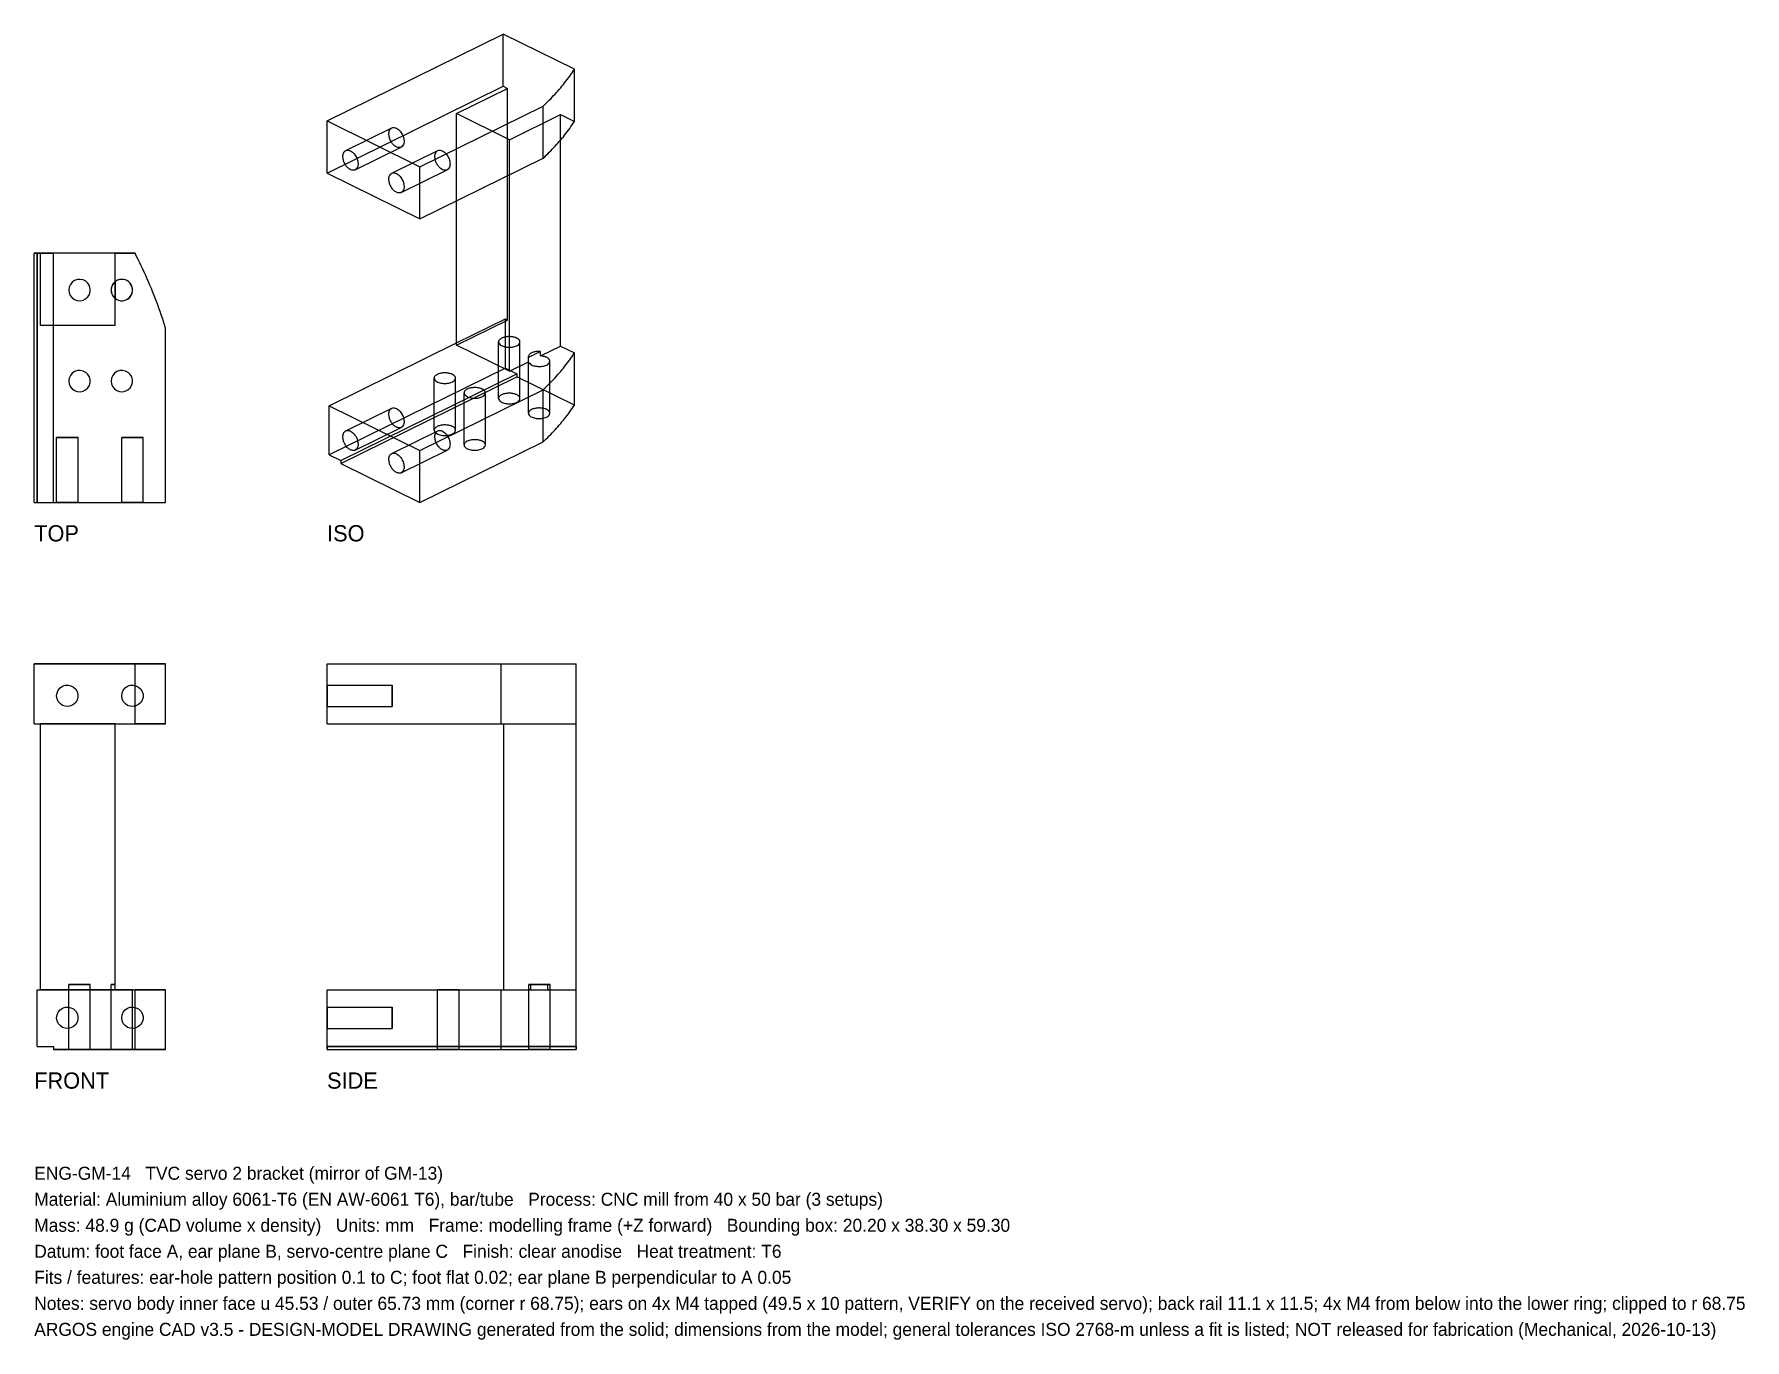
# Model space of a CAD drawing. Header units: millimetres. Extents: x 0 to 263, y -45 to 156.
import ezdxf

# ---------------------------------------------------------------- set-up
doc = ezdxf.new("R2010")
doc.units = ezdxf.units.MM
for name, color, linetype in [('FRONT_HIDDEN', 8, 'CONTINUOUS'), ('FRONT_VISIBLE', 7, 'Continuous'), ('ISO_HIDDEN', 8, 'CONTINUOUS'), ('ISO_VISIBLE', 7, 'Continuous'), ('SIDE_HIDDEN', 8, 'CONTINUOUS'), ('SIDE_VISIBLE', 7, 'Continuous'), ('TOP_HIDDEN', 8, 'CONTINUOUS'), ('TOP_VISIBLE', 7, 'Continuous')]:
    doc.layers.add(name, color=color, linetype=linetype)

msp = doc.modelspace()

# ---------------------------------------------------------------- texts
for s, p in [('ENG-GM-14   TVC servo 2 bracket (mirror of GM-13)', (0, -20)), ('Material: Aluminium alloy 6061-T6 (EN AW-6061 T6), bar/tube   Process: CNC mill from 40 x 50 bar (3 setups)', (0, -24)), ('Mass: 48.9 g (CAD volume x density)   Units: mm   Frame: modelling frame (+Z forward)   Bounding box: 20.20 x 38.30 x 59.30', (0, -28)), ('Datum: foot face A, ear plane B, servo-centre plane C   Finish: clear anodise   Heat treatment: T6', (0, -32)), ('Fits / features: ear-hole pattern position 0.1 to C; foot flat 0.02; ear plane B perpendicular to A 0.05', (0, -36)), ('Notes: servo body inner face u 45.53 / outer 65.73 mm (corner r 68.75); ears on 4x M4 tapped (49.5 x 10 pattern, VERIFY on the received servo); back rail 11.1 x 11.5; 4x M4 from below into the lower ring; clipped to r 68.75', (0, -40)), ('ARGOS engine CAD v3.5 - DESIGN-MODEL DRAWING generated from the solid; dimensions from the model; general tolerances ISO 2768-m unless a fit is listed; NOT released for fabrication (Mechanical, 2026-10-13)', (0, -44))]:
    msp.add_text(s, height=2).set_placement(p)
at = {"layer": 'FRONT_VISIBLE'}
msp.add_text('FRONT', height=2.5, dxfattribs=at).set_placement((0, -6))
at = {"layer": 'ISO_VISIBLE'}
msp.add_text('ISO', height=2.5, dxfattribs=at).set_placement((45.03, 78.13))
at = {"layer": 'SIDE_VISIBLE'}
msp.add_text('SIDE', height=2.5, dxfattribs=at).set_placement((45.03, -6))
at = {"layer": 'TOP_VISIBLE'}
msp.add_text('TOP', height=2.5, dxfattribs=at).set_placement((0, 78.13))

# ---------------------------------------------------------------- linework, layer by layer
at = {"layer": 'FRONT_HIDDEN'}
for points in [[(0, 50.1), (0, 59.3)], [(15.5, 59.3), (0, 59.3)], [(20.2, 59.3), (20, 59.3), (19.79, 59.3), (19.59, 59.3), (19.38, 59.3), (19.18, 59.3), (18.97, 59.3), (18.77, 59.3), (18.57, 59.3), (18.36, 59.3), (18.16, 59.3), (17.95, 59.3), (17.75, 59.3), (17.54, 59.3), (17.34, 59.3), (17.14, 59.3), (16.93, 59.3), (16.73, 59.3), (16.52, 59.3), (16.32, 59.3), (16.11, 59.3), (15.91, 59.3), (15.7, 59.3), (15.5, 59.3)], [(15.5, 50.1), (15.5, 59.3)], [(20.2, 50.1), (20.2, 59.3)], [(3.45, 54.4), (3.51, 54.85), (3.69, 55.26), (3.97, 55.61), (4.34, 55.87), (4.76, 56.02), (5.21, 56.05), (5.65, 55.95), (6.05, 55.75), (6.38, 55.44), (6.61, 55.06), (6.73, 54.62), (6.73, 54.18), (6.61, 53.74), (6.38, 53.36), (6.05, 53.05), (5.65, 52.85), (5.21, 52.75), (4.76, 52.78), (4.34, 52.93), (3.97, 53.19), (3.69, 53.54), (3.51, 53.95), (3.45, 54.4)], [(13.45, 54.4), (13.51, 54.85), (13.69, 55.26), (13.97, 55.61), (14.34, 55.87), (14.76, 56.02), (15.21, 56.05), (15.65, 55.95), (16.05, 55.75), (16.38, 55.44), (16.61, 55.06), (16.73, 54.62), (16.73, 54.18), (16.61, 53.74), (16.38, 53.36), (16.05, 53.05), (15.65, 52.85), (15.21, 52.75), (14.76, 52.78), (14.34, 52.93), (13.97, 53.19), (13.69, 53.54), (13.51, 53.95), (13.45, 54.4)], [(0, 50.1), (0.97, 50.1)], [(0.97, 9.2), (0.97, 50.1)], [(12.47, 50.1), (0.97, 50.1)], [(12.47, 9.2), (12.47, 50.1)], [(12.47, 50.1), (15.5, 50.1)], [(20.2, 50.1), (20, 50.1), (19.79, 50.1), (19.59, 50.1), (19.38, 50.1), (19.18, 50.1), (18.97, 50.1), (18.77, 50.1), (18.57, 50.1), (18.36, 50.1), (18.16, 50.1), (17.95, 50.1), (17.75, 50.1), (17.54, 50.1), (17.34, 50.1), (17.14, 50.1), (16.93, 50.1), (16.73, 50.1), (16.52, 50.1), (16.32, 50.1), (16.11, 50.1), (15.91, 50.1), (15.7, 50.1), (15.5, 50.1)], [(0.47, 9.2), (0.97, 9.2)], [(0.47, 0.5), (0.47, 9.2)], [(12.47, 9.2), (0.97, 9.2)], [(6.65, 10), (6.59, 10), (6.53, 10), (6.47, 10), (6.41, 10), (6.36, 10), (6.3, 10), (6.24, 10), (6.18, 10), (6.13, 10), (6.07, 10), (6.01, 10), (5.95, 10), (5.9, 10), (5.84, 10), (5.78, 10), (5.72, 10), (5.67, 10), (5.61, 10), (5.55, 10), (5.49, 10), (5.43, 10), (5.38, 10), (5.32, 10)], [(5.32, 10), (5.46, 10), (5.61, 10), (5.75, 10), (5.89, 10), (6.04, 10), (6.18, 10), (6.32, 10), (6.47, 10), (6.61, 10), (6.75, 10), (6.9, 10), (7.04, 10), (7.18, 10), (7.33, 10), (7.47, 10), (7.61, 10), (7.76, 10), (7.9, 10), (8.05, 10), (8.19, 10), (8.33, 10), (8.48, 10), (8.62, 10)], [(5.32, 0), (5.32, 10)], [(6.65, 9.2), (6.59, 9.2), (6.53, 9.2), (6.47, 9.2), (6.41, 9.2), (6.36, 9.2), (6.3, 9.2), (6.24, 9.2), (6.18, 9.2), (6.13, 9.2), (6.07, 9.2), (6.01, 9.2), (5.95, 9.2), (5.9, 9.2), (5.84, 9.2), (5.78, 9.2), (5.72, 9.2), (5.67, 9.2), (5.61, 9.2), (5.55, 9.2), (5.49, 9.2), (5.43, 9.2), (5.38, 9.2), (5.32, 9.2)], [(5.32, 9.2), (5.46, 9.2), (5.61, 9.2), (5.75, 9.2), (5.89, 9.2), (6.04, 9.2), (6.18, 9.2), (6.32, 9.2), (6.47, 9.2), (6.61, 9.2), (6.75, 9.2), (6.9, 9.2), (7.04, 9.2), (7.18, 9.2), (7.33, 9.2), (7.47, 9.2), (7.61, 9.2), (7.76, 9.2), (7.9, 9.2), (8.05, 9.2), (8.19, 9.2), (8.33, 9.2), (8.48, 9.2), (8.62, 9.2)], [(5.32, 0), (5.32, 9.2)], [(8.62, 10), (8.53, 10), (8.45, 10), (8.36, 10), (8.28, 10), (8.19, 10), (8.1, 10), (8.02, 10), (7.93, 10), (7.85, 10), (7.76, 10), (7.68, 10), (7.59, 10), (7.5, 10), (7.42, 10), (7.33, 10), (7.25, 10), (7.16, 10), (7.07, 10), (6.99, 10), (6.9, 10), (6.82, 10), (6.73, 10), (6.65, 10)], [(8.62, 9.2), (8.53, 9.2), (8.45, 9.2), (8.36, 9.2), (8.28, 9.2), (8.19, 9.2), (8.1, 9.2), (8.02, 9.2), (7.93, 9.2), (7.85, 9.2), (7.76, 9.2), (7.68, 9.2), (7.59, 9.2), (7.5, 9.2), (7.42, 9.2), (7.33, 9.2), (7.25, 9.2), (7.16, 9.2), (7.07, 9.2), (6.99, 9.2), (6.9, 9.2), (6.82, 9.2), (6.73, 9.2), (6.65, 9.2)], [(8.62, 0), (8.62, 10)], [(8.62, 0), (8.62, 9.2)], [(12.47, 10), (12.44, 10), (12.41, 10), (12.38, 10), (12.36, 10), (12.33, 10), (12.3, 10), (12.27, 10), (12.24, 10), (12.21, 10), (12.19, 10), (12.16, 10), (12.13, 10), (12.1, 10), (12.07, 10), (12.05, 10), (12.02, 10), (11.99, 10), (11.96, 10), (11.93, 10), (11.9, 10), (11.88, 10), (11.85, 10), (11.82, 10)], [(11.82, 10), (11.85, 10), (11.88, 10), (11.9, 10), (11.93, 10), (11.96, 10), (11.99, 10), (12.02, 10), (12.05, 10), (12.07, 10), (12.1, 10), (12.13, 10), (12.16, 10), (12.19, 10), (12.21, 10), (12.24, 10), (12.27, 10), (12.3, 10), (12.33, 10), (12.36, 10), (12.38, 10), (12.41, 10), (12.44, 10), (12.47, 10)], [(11.82, 0), (11.82, 10)], [(13.15, 9.2), (13.09, 9.2), (13.03, 9.2), (12.97, 9.2), (12.91, 9.2), (12.86, 9.2), (12.8, 9.2), (12.74, 9.2), (12.68, 9.2), (12.63, 9.2), (12.57, 9.2), (12.51, 9.2), (12.45, 9.2), (12.4, 9.2), (12.34, 9.2), (12.28, 9.2), (12.22, 9.2), (12.17, 9.2), (12.11, 9.2), (12.05, 9.2), (11.99, 9.2), (11.93, 9.2), (11.88, 9.2), (11.82, 9.2)], [(11.82, 9.2), (11.96, 9.2), (12.11, 9.2), (12.25, 9.2), (12.39, 9.2), (12.54, 9.2), (12.68, 9.2), (12.82, 9.2), (12.97, 9.2), (13.11, 9.2), (13.25, 9.2), (13.4, 9.2), (13.54, 9.2), (13.68, 9.2), (13.83, 9.2), (13.97, 9.2), (14.11, 9.2), (14.26, 9.2), (14.4, 9.2), (14.55, 9.2), (14.69, 9.2), (14.83, 9.2), (14.98, 9.2), (15.12, 9.2)], [(11.82, 0), (11.82, 9.2)], [(12.47, 9.2), (12.47, 10)], [(12.47, 9.2), (12.47, 10)], [(12.47, 9.2), (15.5, 9.2)], [(12.47, 9.2), (12.58, 9.2), (12.7, 9.2), (12.81, 9.2), (12.93, 9.2), (13.05, 9.2), (13.16, 9.2), (13.28, 9.2), (13.39, 9.2), (13.51, 9.2), (13.62, 9.2), (13.74, 9.2), (13.85, 9.2), (13.97, 9.2), (14.08, 9.2), (14.2, 9.2), (14.31, 9.2), (14.43, 9.2), (14.54, 9.2), (14.66, 9.2), (14.77, 9.2), (14.89, 9.2), (15, 9.2), (15.12, 9.2)], [(13.15, 9.2), (13.12, 9.2), (13.09, 9.2), (13.06, 9.2), (13.03, 9.2), (13, 9.2), (12.97, 9.2), (12.94, 9.2), (12.91, 9.2), (12.88, 9.2), (12.85, 9.2), (12.82, 9.2), (12.79, 9.2), (12.76, 9.2), (12.73, 9.2), (12.7, 9.2), (12.67, 9.2), (12.65, 9.2), (12.62, 9.2), (12.59, 9.2), (12.56, 9.2), (12.53, 9.2), (12.5, 9.2), (12.47, 9.2)], [(15.12, 9.2), (15.03, 9.2), (14.95, 9.2), (14.86, 9.2), (14.78, 9.2), (14.69, 9.2), (14.6, 9.2), (14.52, 9.2), (14.43, 9.2), (14.35, 9.2), (14.26, 9.2), (14.18, 9.2), (14.09, 9.2), (14, 9.2), (13.92, 9.2), (13.83, 9.2), (13.75, 9.2), (13.66, 9.2), (13.57, 9.2), (13.49, 9.2), (13.4, 9.2), (13.32, 9.2), (13.23, 9.2), (13.15, 9.2)], [(15.12, 9.2), (15.03, 9.2), (14.95, 9.2), (14.86, 9.2), (14.78, 9.2), (14.69, 9.2), (14.6, 9.2), (14.52, 9.2), (14.43, 9.2), (14.35, 9.2), (14.26, 9.2), (14.18, 9.2), (14.09, 9.2), (14, 9.2), (13.92, 9.2), (13.83, 9.2), (13.75, 9.2), (13.66, 9.2), (13.57, 9.2), (13.49, 9.2), (13.4, 9.2), (13.32, 9.2), (13.23, 9.2), (13.15, 9.2)], [(15.12, 0), (15.12, 9.2)], [(15.12, 0), (15.12, 9.2)], [(15.5, 0), (15.5, 9.2)], [(20.2, 9.2), (20, 9.2), (19.79, 9.2), (19.59, 9.2), (19.38, 9.2), (19.18, 9.2), (18.97, 9.2), (18.77, 9.2), (18.57, 9.2), (18.36, 9.2), (18.16, 9.2), (17.95, 9.2), (17.75, 9.2), (17.54, 9.2), (17.34, 9.2), (17.14, 9.2), (16.93, 9.2), (16.73, 9.2), (16.52, 9.2), (16.32, 9.2), (16.11, 9.2), (15.91, 9.2), (15.7, 9.2), (15.5, 9.2)], [(20.2, 0), (20.2, 9.2)], [(3.45, 4.9), (3.51, 5.35), (3.69, 5.76), (3.97, 6.11), (4.34, 6.37), (4.76, 6.52), (5.21, 6.55), (5.65, 6.45), (6.05, 6.25), (6.38, 5.94), (6.61, 5.56), (6.73, 5.12), (6.73, 4.68), (6.61, 4.24), (6.38, 3.86), (6.05, 3.55), (5.65, 3.35), (5.21, 3.25), (4.76, 3.28), (4.34, 3.43), (3.97, 3.69), (3.69, 4.04), (3.51, 4.45), (3.45, 4.9)], [(13.45, 4.9), (13.51, 5.35), (13.69, 5.76), (13.97, 6.11), (14.34, 6.37), (14.76, 6.52), (15.21, 6.55), (15.65, 6.45), (16.05, 6.25), (16.38, 5.94), (16.61, 5.56), (16.73, 5.12), (16.73, 4.68), (16.61, 4.24), (16.38, 3.86), (16.05, 3.55), (15.65, 3.35), (15.21, 3.25), (14.76, 3.28), (14.34, 3.43), (13.97, 3.69), (13.69, 4.04), (13.51, 4.45), (13.45, 4.9)], [(0.47, 0.5), (2.97, 0.5)], [(2.97, 0.5), (2.97, 0)], [(15.5, 0), (2.97, 0)], [(6.65, 0), (6.59, 0), (6.53, 0), (6.47, 0), (6.41, 0), (6.36, 0), (6.3, 0), (6.24, 0), (6.18, 0), (6.13, 0), (6.07, 0), (6.01, 0), (5.95, 0), (5.9, 0), (5.84, 0), (5.78, 0), (5.72, 0), (5.67, 0), (5.61, 0), (5.55, 0), (5.49, 0), (5.43, 0), (5.38, 0), (5.32, 0)], [(5.32, 0), (5.46, 0), (5.61, 0), (5.75, 0), (5.89, 0), (6.04, 0), (6.18, 0), (6.32, 0), (6.47, 0), (6.61, 0), (6.75, 0), (6.9, 0), (7.04, 0), (7.18, 0), (7.33, 0), (7.47, 0), (7.61, 0), (7.76, 0), (7.9, 0), (8.05, 0), (8.19, 0), (8.33, 0), (8.48, 0), (8.62, 0)], [(6.65, 0), (6.59, 0), (6.53, 0), (6.47, 0), (6.41, 0), (6.36, 0), (6.3, 0), (6.24, 0), (6.18, 0), (6.13, 0), (6.07, 0), (6.01, 0), (5.95, 0), (5.9, 0), (5.84, 0), (5.78, 0), (5.72, 0), (5.67, 0), (5.61, 0), (5.55, 0), (5.49, 0), (5.43, 0), (5.38, 0), (5.32, 0)], [(5.32, 0), (5.46, 0), (5.61, 0), (5.75, 0), (5.89, 0), (6.04, 0), (6.18, 0), (6.32, 0), (6.47, 0), (6.61, 0), (6.75, 0), (6.9, 0), (7.04, 0), (7.18, 0), (7.33, 0), (7.47, 0), (7.61, 0), (7.76, 0), (7.9, 0), (8.05, 0), (8.19, 0), (8.33, 0), (8.48, 0), (8.62, 0)], [(8.62, 0), (8.53, 0), (8.45, 0), (8.36, 0), (8.28, 0), (8.19, 0), (8.1, 0), (8.02, 0), (7.93, 0), (7.85, 0), (7.76, 0), (7.68, 0), (7.59, 0), (7.5, 0), (7.42, 0), (7.33, 0), (7.25, 0), (7.16, 0), (7.07, 0), (6.99, 0), (6.9, 0), (6.82, 0), (6.73, 0), (6.65, 0)], [(8.62, 0), (8.53, 0), (8.45, 0), (8.36, 0), (8.28, 0), (8.19, 0), (8.1, 0), (8.02, 0), (7.93, 0), (7.85, 0), (7.76, 0), (7.68, 0), (7.59, 0), (7.5, 0), (7.42, 0), (7.33, 0), (7.25, 0), (7.16, 0), (7.07, 0), (6.99, 0), (6.9, 0), (6.82, 0), (6.73, 0), (6.65, 0)], [(13.15, 0), (13.09, 0), (13.03, 0), (12.97, 0), (12.91, 0), (12.86, 0), (12.8, 0), (12.74, 0), (12.68, 0), (12.63, 0), (12.57, 0), (12.51, 0), (12.45, 0), (12.4, 0), (12.34, 0), (12.28, 0), (12.22, 0), (12.17, 0), (12.11, 0), (12.05, 0), (11.99, 0), (11.93, 0), (11.88, 0), (11.82, 0)], [(11.82, 0), (11.96, 0), (12.11, 0), (12.25, 0), (12.39, 0), (12.54, 0), (12.68, 0), (12.82, 0), (12.97, 0), (13.11, 0), (13.25, 0), (13.4, 0), (13.54, 0), (13.68, 0), (13.83, 0), (13.97, 0), (14.11, 0), (14.26, 0), (14.4, 0), (14.55, 0), (14.69, 0), (14.83, 0), (14.98, 0), (15.12, 0)], [(13.15, 0), (13.09, 0), (13.03, 0), (12.97, 0), (12.91, 0), (12.86, 0), (12.8, 0), (12.74, 0), (12.68, 0), (12.63, 0), (12.57, 0), (12.51, 0), (12.45, 0), (12.4, 0), (12.34, 0), (12.28, 0), (12.22, 0), (12.17, 0), (12.11, 0), (12.05, 0), (11.99, 0), (11.93, 0), (11.88, 0), (11.82, 0)], [(11.82, 0), (11.96, 0), (12.11, 0), (12.25, 0), (12.39, 0), (12.54, 0), (12.68, 0), (12.82, 0), (12.97, 0), (13.11, 0), (13.25, 0), (13.4, 0), (13.54, 0), (13.68, 0), (13.83, 0), (13.97, 0), (14.11, 0), (14.26, 0), (14.4, 0), (14.55, 0), (14.69, 0), (14.83, 0), (14.98, 0), (15.12, 0)], [(15.12, 0), (15.03, 0), (14.95, 0), (14.86, 0), (14.78, 0), (14.69, 0), (14.6, 0), (14.52, 0), (14.43, 0), (14.35, 0), (14.26, 0), (14.18, 0), (14.09, 0), (14, 0), (13.92, 0), (13.83, 0), (13.75, 0), (13.66, 0), (13.57, 0), (13.49, 0), (13.4, 0), (13.32, 0), (13.23, 0), (13.15, 0)], [(15.12, 0), (15.03, 0), (14.95, 0), (14.86, 0), (14.78, 0), (14.69, 0), (14.6, 0), (14.52, 0), (14.43, 0), (14.35, 0), (14.26, 0), (14.18, 0), (14.09, 0), (14, 0), (13.92, 0), (13.83, 0), (13.75, 0), (13.66, 0), (13.57, 0), (13.49, 0), (13.4, 0), (13.32, 0), (13.23, 0), (13.15, 0)], [(20.2, 0), (20, 0), (19.79, 0), (19.59, 0), (19.38, 0), (19.18, 0), (18.97, 0), (18.77, 0), (18.57, 0), (18.36, 0), (18.16, 0), (17.95, 0), (17.75, 0), (17.54, 0), (17.34, 0), (17.14, 0), (16.93, 0), (16.73, 0), (16.52, 0), (16.32, 0), (16.11, 0), (15.91, 0), (15.7, 0), (15.5, 0)]]:
    msp.add_lwpolyline(points, dxfattribs=at)
at = {"layer": 'FRONT_VISIBLE'}
for points in [[(0, 50.1), (0, 59.3)], [(0, 59.3), (20.2, 59.3)], [(20.2, 50.1), (20.2, 59.3)], [(3.45, 54.4), (3.51, 54.85), (3.69, 55.26), (3.97, 55.61), (4.34, 55.87), (4.76, 56.02), (5.21, 56.05), (5.65, 55.95), (6.05, 55.75), (6.38, 55.44), (6.61, 55.06), (6.73, 54.62), (6.73, 54.18), (6.61, 53.74), (6.38, 53.36), (6.05, 53.05), (5.65, 52.85), (5.21, 52.75), (4.76, 52.78), (4.34, 52.93), (3.97, 53.19), (3.69, 53.54), (3.51, 53.95), (3.45, 54.4)], [(13.45, 54.4), (13.51, 54.85), (13.69, 55.26), (13.97, 55.61), (14.34, 55.87), (14.76, 56.02), (15.21, 56.05), (15.65, 55.95), (16.05, 55.75), (16.38, 55.44), (16.61, 55.06), (16.73, 54.62), (16.73, 54.18), (16.61, 53.74), (16.38, 53.36), (16.05, 53.05), (15.65, 52.85), (15.21, 52.75), (14.76, 52.78), (14.34, 52.93), (13.97, 53.19), (13.69, 53.54), (13.51, 53.95), (13.45, 54.4)], [(0, 50.1), (20.2, 50.1)], [(0.97, 9.2), (0.97, 50.1)], [(12.47, 9.2), (12.47, 50.1)], [(0.47, 9.2), (20.2, 9.2)], [(0.47, 0.5), (0.47, 9.2)], [(20.2, 0), (20.2, 9.2)], [(3.45, 4.9), (3.51, 5.35), (3.69, 5.76), (3.97, 6.11), (4.34, 6.37), (4.76, 6.52), (5.21, 6.55), (5.65, 6.45), (6.05, 6.25), (6.38, 5.94), (6.61, 5.56), (6.73, 5.12), (6.73, 4.68), (6.61, 4.24), (6.38, 3.86), (6.05, 3.55), (5.65, 3.35), (5.21, 3.25), (4.76, 3.28), (4.34, 3.43), (3.97, 3.69), (3.69, 4.04), (3.51, 4.45), (3.45, 4.9)], [(13.45, 4.9), (13.51, 5.35), (13.69, 5.76), (13.97, 6.11), (14.34, 6.37), (14.76, 6.52), (15.21, 6.55), (15.65, 6.45), (16.05, 6.25), (16.38, 5.94), (16.61, 5.56), (16.73, 5.12), (16.73, 4.68), (16.61, 4.24), (16.38, 3.86), (16.05, 3.55), (15.65, 3.35), (15.21, 3.25), (14.76, 3.28), (14.34, 3.43), (13.97, 3.69), (13.69, 4.04), (13.51, 4.45), (13.45, 4.9)], [(0.47, 0.5), (2.97, 0.5)], [(2.97, 0.5), (2.97, 0)], [(2.97, 0), (20.2, 0)]]:
    msp.add_lwpolyline(points, dxfattribs=at)
at = {"layer": 'ISO_HIDDEN'}
for points in [[(72.11, 148.1), (72.11, 156.11)], [(45.03, 134.76), (72.11, 148.1)], [(64.94, 143.9), (72.79, 147.76)], [(72.11, 148.1), (72.79, 147.76)], [(72.79, 112.16), (72.79, 147.76)], [(73.08, 139.89), (64.94, 143.9)], [(64.94, 130.51), (64.94, 143.9)], [(73.08, 139.89), (80.92, 143.76)], [(80.92, 139.83), (80.92, 143.76)], [(80.92, 143.76), (83.07, 142.7)], [(47.9, 138.21), (54.97, 141.69)], [(54.54, 140.79), (54.54, 140.83), (54.54, 140.88), (54.54, 140.93), (54.55, 140.97), (54.55, 141.02), (54.56, 141.06), (54.57, 141.11), (54.58, 141.15), (54.59, 141.2), (54.6, 141.24), (54.62, 141.28), (54.64, 141.33), (54.66, 141.37), (54.68, 141.41), (54.7, 141.45), (54.73, 141.49), (54.76, 141.52), (54.79, 141.56), (54.82, 141.59), (54.86, 141.62), (54.89, 141.65), (54.93, 141.67), (54.97, 141.69)], [(56.43, 138.73), (56.3, 138.69), (56.16, 138.67), (56.03, 138.67), (55.89, 138.7), (55.76, 138.75), (55.64, 138.81), (55.52, 138.88), (55.41, 138.97), (55.3, 139.06), (55.21, 139.16), (55.11, 139.26), (55.03, 139.37), (54.95, 139.48), (54.88, 139.6), (54.81, 139.72), (54.75, 139.85), (54.7, 139.98), (54.65, 140.11), (54.61, 140.24), (54.58, 140.37), (54.56, 140.51), (54.54, 140.65), (54.54, 140.79)], [(54.97, 141.69), (55.15, 141.75), (55.33, 141.76), (55.51, 141.72), (55.69, 141.66), (55.85, 141.57), (56, 141.46), (56.13, 141.33), (56.26, 141.2), (56.37, 141.06), (56.48, 140.9), (56.57, 140.74), (56.65, 140.58), (56.72, 140.41), (56.78, 140.23), (56.82, 140.05), (56.85, 139.87), (56.87, 139.69), (56.86, 139.5), (56.84, 139.32), (56.78, 139.14), (56.7, 138.98), (56.58, 138.84), (56.43, 138.73)], [(73.08, 134.51), (73.08, 139.89)], [(49.36, 135.25), (56.43, 138.73)], [(54.97, 134.73), (62.04, 138.21)], [(61.61, 137.31), (61.61, 137.35), (61.61, 137.4), (61.61, 137.44), (61.62, 137.49), (61.62, 137.54), (61.63, 137.58), (61.64, 137.63), (61.65, 137.67), (61.66, 137.72), (61.68, 137.76), (61.69, 137.8), (61.71, 137.84), (61.73, 137.89), (61.75, 137.93), (61.78, 137.97), (61.8, 138), (61.83, 138.04), (61.86, 138.08), (61.89, 138.11), (61.93, 138.14), (61.97, 138.16), (62, 138.19), (62.04, 138.21)], [(63.5, 135.25), (63.37, 135.2), (63.24, 135.19), (63.1, 135.19), (62.96, 135.22), (62.83, 135.27), (62.71, 135.33), (62.59, 135.4), (62.48, 135.49), (62.37, 135.58), (62.28, 135.68), (62.19, 135.78), (62.1, 135.89), (62.02, 136), (61.95, 136.12), (61.88, 136.24), (61.82, 136.37), (61.77, 136.5), (61.72, 136.63), (61.68, 136.76), (61.65, 136.89), (61.63, 137.03), (61.61, 137.17), (61.61, 137.31)], [(62.04, 138.21), (62.22, 138.27), (62.4, 138.28), (62.58, 138.24), (62.76, 138.18), (62.92, 138.09), (63.07, 137.98), (63.2, 137.85), (63.33, 137.72), (63.45, 137.57), (63.55, 137.42), (63.64, 137.26), (63.72, 137.1), (63.79, 136.93), (63.85, 136.75), (63.9, 136.57), (63.93, 136.39), (63.94, 136.2), (63.93, 136.02), (63.91, 135.84), (63.86, 135.66), (63.77, 135.5), (63.65, 135.36), (63.5, 135.25)], [(56.43, 131.77), (63.5, 135.25)], [(64.94, 108.65), (72.44, 112.34)], [(64.94, 108.3), (72.79, 112.16)], [(72.44, 112.34), (72.79, 112.16)], [(72.44, 104.76), (72.44, 112.34)], [(73.96, 109.48), (73.83, 109.51), (73.71, 109.54), (73.59, 109.57), (73.46, 109.59), (73.33, 109.6), (73.21, 109.61), (73.08, 109.61), (72.95, 109.61), (72.83, 109.61), (72.7, 109.6), (72.57, 109.58), (72.45, 109.56), (72.32, 109.53), (72.2, 109.5), (72.08, 109.46), (71.96, 109.42), (71.85, 109.36), (71.74, 109.3), (71.63, 109.23), (71.54, 109.14), (71.46, 109.04), (71.41, 108.93), (71.39, 108.8)], [(71.39, 108.8), (71.43, 108.63), (71.52, 108.49), (71.64, 108.37), (71.79, 108.27), (71.94, 108.2), (72.1, 108.13), (72.27, 108.08), (72.44, 108.05), (72.61, 108.02), (72.78, 108), (72.95, 107.99), (73.13, 107.99), (73.3, 108), (73.47, 108.02), (73.64, 108.05), (73.81, 108.08), (73.98, 108.13), (74.14, 108.2), (74.29, 108.27), (74.44, 108.37), (74.56, 108.49), (74.65, 108.63), (74.69, 108.8)], [(71.39, 100.1), (71.39, 108.8)], [(74.69, 108.8), (74.69, 108.85), (74.68, 108.89), (74.67, 108.94), (74.65, 108.98), (74.63, 109.02), (74.6, 109.06), (74.58, 109.1), (74.55, 109.13), (74.51, 109.17), (74.48, 109.2), (74.45, 109.23), (74.41, 109.26), (74.37, 109.28), (74.33, 109.31), (74.29, 109.33), (74.25, 109.35), (74.21, 109.37), (74.17, 109.39), (74.13, 109.41), (74.09, 109.43), (74.04, 109.45), (74, 109.46), (73.96, 109.48)], [(74.69, 100.1), (74.69, 108.8)], [(77.86, 107.34), (77.76, 107.35), (77.66, 107.35), (77.57, 107.35), (77.47, 107.35), (77.38, 107.34), (77.28, 107.33), (77.19, 107.32), (77.09, 107.31), (77, 107.29), (76.9, 107.27), (76.81, 107.24), (76.72, 107.21), (76.63, 107.18), (76.54, 107.15), (76.45, 107.1), (76.37, 107.06), (76.29, 107.01), (76.21, 106.95), (76.14, 106.88), (76.08, 106.81), (76.03, 106.73), (76, 106.63), (75.99, 106.54)], [(75.99, 106.54), (75.99, 106.53), (75.99, 106.53), (75.99, 106.53), (75.99, 106.52), (75.99, 106.52), (75.99, 106.51), (75.99, 106.51), (75.99, 106.5), (75.99, 106.5), (75.99, 106.49), (75.99, 106.49), (75.99, 106.48), (75.99, 106.48), (75.99, 106.47), (75.99, 106.47), (75.99, 106.46), (75.99, 106.46), (76, 106.45), (76, 106.45), (76, 106.44), (76, 106.44), (76, 106.44), (76, 106.43)], [(75.99, 97.84), (75.99, 106.54)], [(79.29, 97.84), (79.29, 105.84)], [(72.44, 104.76), (45.36, 91.43)], [(47.12, 90.56), (74.21, 103.89)], [(47.12, 90.12), (74.21, 103.46)], [(61.49, 95.22), (61.49, 103.23)], [(64.79, 95.22), (64.79, 103.23)], [(72.44, 104.76), (74.21, 103.89)], [(74.21, 103.89), (74.21, 103.46)], [(83.07, 99.1), (74.21, 103.46)], [(66.09, 92.96), (66.09, 100.97)], [(69.39, 92.96), (69.39, 100.97)], [(73.96, 100.77), (73.83, 100.81), (73.71, 100.84), (73.59, 100.87), (73.46, 100.88), (73.33, 100.9), (73.21, 100.91), (73.08, 100.91), (72.95, 100.91), (72.83, 100.9), (72.7, 100.89), (72.57, 100.88), (72.45, 100.86), (72.32, 100.83), (72.2, 100.8), (72.08, 100.76), (71.96, 100.71), (71.85, 100.66), (71.74, 100.6), (71.63, 100.52), (71.54, 100.44), (71.46, 100.34), (71.41, 100.22), (71.39, 100.1)], [(71.39, 100.1), (71.43, 99.93), (71.52, 99.78), (71.64, 99.67), (71.79, 99.57), (71.94, 99.49), (72.1, 99.43), (72.27, 99.38), (72.44, 99.34), (72.61, 99.31), (72.78, 99.3), (72.95, 99.29), (73.13, 99.29), (73.3, 99.3), (73.47, 99.31), (73.64, 99.34), (73.81, 99.38), (73.98, 99.43), (74.14, 99.49), (74.29, 99.57), (74.44, 99.67), (74.56, 99.78), (74.65, 99.93), (74.69, 100.1)], [(74.69, 100.1), (74.69, 100.14), (74.68, 100.19), (74.67, 100.23), (74.65, 100.28), (74.63, 100.32), (74.6, 100.36), (74.58, 100.39), (74.55, 100.43), (74.51, 100.46), (74.48, 100.49), (74.45, 100.52), (74.41, 100.55), (74.37, 100.58), (74.33, 100.6), (74.29, 100.63), (74.25, 100.65), (74.21, 100.67), (74.17, 100.69), (74.13, 100.71), (74.09, 100.73), (74.04, 100.74), (74, 100.76), (73.96, 100.77)], [(47.9, 95.13), (54.97, 98.61)], [(54.54, 97.7), (54.54, 97.75), (54.54, 97.8), (54.54, 97.84), (54.55, 97.89), (54.55, 97.93), (54.56, 97.98), (54.57, 98.02), (54.58, 98.07), (54.59, 98.11), (54.6, 98.16), (54.62, 98.2), (54.64, 98.24), (54.66, 98.28), (54.68, 98.32), (54.7, 98.36), (54.73, 98.4), (54.76, 98.44), (54.79, 98.47), (54.82, 98.5), (54.86, 98.53), (54.89, 98.56), (54.93, 98.59), (54.97, 98.61)], [(56.43, 95.65), (56.3, 95.6), (56.16, 95.58), (56.03, 95.59), (55.89, 95.62), (55.76, 95.67), (55.64, 95.73), (55.52, 95.8), (55.41, 95.88), (55.3, 95.97), (55.21, 96.07), (55.11, 96.18), (55.03, 96.29), (54.95, 96.4), (54.88, 96.52), (54.81, 96.64), (54.75, 96.76), (54.7, 96.89), (54.65, 97.02), (54.61, 97.16), (54.58, 97.29), (54.56, 97.43), (54.54, 97.56), (54.54, 97.7)], [(54.97, 98.61), (55.15, 98.67), (55.33, 98.67), (55.51, 98.64), (55.69, 98.57), (55.85, 98.48), (56, 98.37), (56.13, 98.25), (56.26, 98.12), (56.37, 97.97), (56.48, 97.82), (56.57, 97.66), (56.65, 97.49), (56.72, 97.32), (56.78, 97.15), (56.82, 96.97), (56.85, 96.79), (56.87, 96.6), (56.86, 96.42), (56.84, 96.24), (56.78, 96.06), (56.7, 95.89), (56.58, 95.75), (56.43, 95.65)], [(78.55, 98.51), (78.43, 98.55), (78.31, 98.58), (78.18, 98.6), (78.06, 98.62), (77.93, 98.64), (77.8, 98.64), (77.68, 98.65), (77.55, 98.65), (77.42, 98.64), (77.3, 98.63), (77.17, 98.62), (77.05, 98.59), (76.92, 98.57), (76.8, 98.54), (76.68, 98.5), (76.56, 98.45), (76.44, 98.4), (76.33, 98.33), (76.23, 98.26), (76.14, 98.18), (76.06, 98.08), (76.01, 97.96), (75.99, 97.84)], [(75.99, 97.84), (76.02, 97.67), (76.11, 97.52), (76.24, 97.4), (76.38, 97.31), (76.54, 97.23), (76.7, 97.17), (76.87, 97.12), (77.03, 97.08), (77.2, 97.05), (77.38, 97.03), (77.55, 97.02), (77.72, 97.02), (77.9, 97.03), (78.07, 97.05), (78.24, 97.08), (78.41, 97.12), (78.57, 97.17), (78.73, 97.23), (78.89, 97.31), (79.03, 97.4), (79.16, 97.52), (79.25, 97.67), (79.29, 97.84)], [(79.29, 97.84), (79.28, 97.88), (79.28, 97.93), (79.26, 97.97), (79.25, 98.01), (79.22, 98.06), (79.2, 98.09), (79.17, 98.13), (79.14, 98.17), (79.11, 98.2), (79.08, 98.23), (79.04, 98.26), (79.01, 98.29), (78.97, 98.32), (78.93, 98.34), (78.89, 98.36), (78.85, 98.39), (78.81, 98.41), (78.77, 98.43), (78.72, 98.45), (78.68, 98.46), (78.64, 98.48), (78.59, 98.5), (78.55, 98.51)], [(49.36, 92.17), (56.43, 95.65)], [(54.97, 91.65), (62.04, 95.13)], [(64.06, 95.9), (63.93, 95.94), (63.81, 95.97), (63.69, 95.99), (63.56, 96.01), (63.43, 96.02), (63.31, 96.03), (63.18, 96.04), (63.05, 96.04), (62.93, 96.03), (62.8, 96.02), (62.67, 96), (62.55, 95.98), (62.43, 95.96), (62.3, 95.92), (62.18, 95.89), (62.06, 95.84), (61.95, 95.79), (61.84, 95.72), (61.73, 95.65), (61.64, 95.56), (61.56, 95.46), (61.51, 95.35), (61.49, 95.22)], [(61.49, 95.22), (61.53, 95.06), (61.62, 94.91), (61.74, 94.79), (61.89, 94.7), (62.04, 94.62), (62.2, 94.56), (62.37, 94.51), (62.54, 94.47), (62.71, 94.44), (62.88, 94.42), (63.05, 94.41), (63.23, 94.41), (63.4, 94.42), (63.57, 94.44), (63.74, 94.47), (63.91, 94.51), (64.08, 94.56), (64.24, 94.62), (64.39, 94.7), (64.54, 94.79), (64.66, 94.91), (64.75, 95.06), (64.79, 95.22)], [(61.61, 94.22), (61.61, 94.27), (61.61, 94.31), (61.61, 94.36), (61.62, 94.41), (61.62, 94.45), (61.63, 94.5), (61.64, 94.54), (61.65, 94.59), (61.66, 94.63), (61.68, 94.67), (61.69, 94.72), (61.71, 94.76), (61.73, 94.8), (61.75, 94.84), (61.78, 94.88), (61.8, 94.92), (61.83, 94.96), (61.86, 94.99), (61.89, 95.02), (61.93, 95.05), (61.97, 95.08), (62, 95.11), (62.04, 95.13)], [(62.04, 95.13), (62.22, 95.18), (62.4, 95.19), (62.58, 95.16), (62.76, 95.09), (62.92, 95), (63.07, 94.89), (63.2, 94.77), (63.33, 94.63), (63.45, 94.49), (63.55, 94.34), (63.64, 94.18), (63.72, 94.01), (63.79, 93.84), (63.85, 93.67), (63.9, 93.49), (63.93, 93.3), (63.94, 93.12), (63.93, 92.94), (63.91, 92.75), (63.86, 92.58), (63.77, 92.41), (63.65, 92.27), (63.5, 92.17)], [(64.79, 95.22), (64.79, 95.27), (64.78, 95.32), (64.77, 95.36), (64.75, 95.4), (64.73, 95.44), (64.7, 95.48), (64.68, 95.52), (64.65, 95.56), (64.62, 95.59), (64.58, 95.62), (64.55, 95.65), (64.51, 95.68), (64.47, 95.7), (64.43, 95.73), (64.39, 95.75), (64.35, 95.78), (64.31, 95.8), (64.27, 95.82), (64.23, 95.84), (64.19, 95.85), (64.14, 95.87), (64.1, 95.89), (64.06, 95.9)], [(56.43, 88.69), (63.5, 92.17)], [(63.5, 92.17), (63.37, 92.12), (63.24, 92.1), (63.1, 92.11), (62.96, 92.14), (62.83, 92.18), (62.71, 92.25), (62.59, 92.32), (62.48, 92.4), (62.37, 92.49), (62.28, 92.59), (62.19, 92.7), (62.1, 92.8), (62.02, 92.92), (61.95, 93.04), (61.88, 93.16), (61.82, 93.28), (61.77, 93.41), (61.72, 93.54), (61.68, 93.67), (61.65, 93.81), (61.63, 93.95), (61.61, 94.08), (61.61, 94.22)], [(68.65, 93.64), (68.53, 93.67), (68.41, 93.7), (68.28, 93.73), (68.16, 93.75), (68.03, 93.76), (67.9, 93.77), (67.78, 93.77), (67.65, 93.77), (67.52, 93.77), (67.4, 93.76), (67.27, 93.74), (67.15, 93.72), (67.02, 93.69), (66.9, 93.66), (66.78, 93.62), (66.66, 93.58), (66.54, 93.52), (66.43, 93.46), (66.33, 93.39), (66.24, 93.3), (66.16, 93.2), (66.11, 93.09), (66.09, 92.96)], [(66.09, 92.96), (66.12, 92.79), (66.21, 92.65), (66.34, 92.53), (66.48, 92.43), (66.64, 92.36), (66.8, 92.29), (66.97, 92.24), (67.13, 92.21), (67.31, 92.18), (67.48, 92.16), (67.65, 92.15), (67.82, 92.15), (68, 92.16), (68.17, 92.18), (68.34, 92.21), (68.51, 92.24), (68.67, 92.29), (68.83, 92.36), (68.99, 92.43), (69.13, 92.53), (69.26, 92.65), (69.35, 92.79), (69.39, 92.96)], [(69.39, 92.96), (69.38, 93.01), (69.38, 93.05), (69.36, 93.1), (69.35, 93.14), (69.33, 93.18), (69.3, 93.22), (69.27, 93.26), (69.24, 93.29), (69.21, 93.33), (69.18, 93.36), (69.14, 93.39), (69.11, 93.41), (69.07, 93.44), (69.03, 93.47), (68.99, 93.49), (68.95, 93.51), (68.91, 93.53), (68.87, 93.55), (68.82, 93.57), (68.78, 93.59), (68.74, 93.61), (68.7, 93.62), (68.65, 93.64)]]:
    msp.add_lwpolyline(points, dxfattribs=at)
at = {"layer": 'ISO_VISIBLE'}
for points in [[(45.03, 142.77), (72.11, 156.11)], [(83.07, 150.71), (72.11, 156.11)], [(78.26, 145.07), (78.49, 145.29), (78.73, 145.51), (78.96, 145.74), (79.19, 145.97), (79.42, 146.19), (79.64, 146.43), (79.87, 146.66), (80.09, 146.9), (80.31, 147.13), (80.52, 147.37), (80.73, 147.62), (80.95, 147.86), (81.15, 148.11), (81.36, 148.36), (81.56, 148.61), (81.76, 148.87), (81.96, 149.12), (82.15, 149.38), (82.34, 149.64), (82.53, 149.91), (82.71, 150.17), (82.89, 150.44), (83.07, 150.71)], [(83.07, 142.7), (83.07, 150.71)], [(59.31, 135.74), (78.26, 145.07)], [(78.26, 137.06), (78.26, 145.07)], [(45.03, 134.76), (45.03, 142.77)], [(45.03, 142.77), (59.31, 135.74)], [(78.26, 137.06), (78.49, 137.28), (78.73, 137.51), (78.96, 137.73), (79.19, 137.96), (79.42, 138.19), (79.64, 138.42), (79.87, 138.65), (80.09, 138.89), (80.31, 139.13), (80.52, 139.37), (80.73, 139.61), (80.95, 139.85), (81.15, 140.1), (81.36, 140.35), (81.56, 140.6), (81.76, 140.86), (81.96, 141.11), (82.15, 141.37), (82.34, 141.63), (82.53, 141.9), (82.71, 142.16), (82.89, 142.43), (83.07, 142.7)], [(80.92, 108.16), (80.92, 139.83)], [(47.46, 137.31), (47.47, 137.35), (47.47, 137.4), (47.47, 137.44), (47.47, 137.49), (47.48, 137.54), (47.49, 137.58), (47.5, 137.63), (47.51, 137.67), (47.52, 137.72), (47.53, 137.76), (47.55, 137.8), (47.57, 137.84), (47.59, 137.89), (47.61, 137.93), (47.63, 137.97), (47.66, 138), (47.69, 138.04), (47.72, 138.08), (47.75, 138.11), (47.79, 138.14), (47.82, 138.16), (47.86, 138.19), (47.9, 138.21)], [(49.36, 135.25), (49.23, 135.2), (49.09, 135.19), (48.95, 135.19), (48.82, 135.22), (48.69, 135.27), (48.57, 135.33), (48.45, 135.4), (48.34, 135.49), (48.23, 135.58), (48.14, 135.68), (48.04, 135.78), (47.96, 135.89), (47.88, 136), (47.81, 136.12), (47.74, 136.24), (47.68, 136.37), (47.63, 136.5), (47.58, 136.63), (47.54, 136.76), (47.51, 136.89), (47.48, 137.03), (47.47, 137.17), (47.46, 137.31)], [(47.9, 138.21), (48.08, 138.27), (48.26, 138.28), (48.44, 138.24), (48.61, 138.18), (48.78, 138.09), (48.92, 137.98), (49.06, 137.85), (49.19, 137.72), (49.3, 137.57), (49.41, 137.42), (49.5, 137.26), (49.58, 137.1), (49.65, 136.93), (49.71, 136.75), (49.75, 136.57), (49.78, 136.39), (49.8, 136.2), (49.79, 136.02), (49.77, 135.84), (49.71, 135.66), (49.63, 135.5), (49.51, 135.36), (49.36, 135.25)], [(59.31, 127.73), (78.26, 137.06)], [(45.03, 134.76), (59.31, 127.73)], [(54.54, 133.82), (54.54, 133.87), (54.54, 133.92), (54.54, 133.96), (54.55, 134.01), (54.55, 134.05), (54.56, 134.1), (54.57, 134.14), (54.58, 134.19), (54.59, 134.23), (54.6, 134.28), (54.62, 134.32), (54.64, 134.36), (54.66, 134.4), (54.68, 134.45), (54.7, 134.48), (54.73, 134.52), (54.76, 134.56), (54.79, 134.59), (54.82, 134.63), (54.86, 134.66), (54.89, 134.68), (54.93, 134.71), (54.97, 134.73)], [(54.97, 134.73), (55.15, 134.79), (55.33, 134.79), (55.51, 134.76), (55.69, 134.69), (55.85, 134.6), (56, 134.49), (56.13, 134.37), (56.26, 134.24), (56.37, 134.09), (56.48, 133.94), (56.57, 133.78), (56.65, 133.61), (56.72, 133.44), (56.78, 133.27), (56.82, 133.09), (56.85, 132.91), (56.87, 132.72), (56.86, 132.54), (56.84, 132.36), (56.78, 132.18), (56.7, 132.02), (56.58, 131.87), (56.43, 131.77)], [(59.31, 127.73), (59.31, 135.74)], [(73.08, 104.29), (73.08, 134.51)], [(56.43, 131.77), (56.3, 131.72), (56.16, 131.7), (56.03, 131.71), (55.89, 131.74), (55.76, 131.79), (55.64, 131.85), (55.52, 131.92), (55.41, 132), (55.3, 132.1), (55.21, 132.19), (55.11, 132.3), (55.03, 132.41), (54.95, 132.52), (54.88, 132.64), (54.81, 132.76), (54.75, 132.89), (54.7, 133.01), (54.65, 133.14), (54.61, 133.28), (54.58, 133.41), (54.56, 133.55), (54.54, 133.69), (54.54, 133.82)], [(64.94, 108.3), (64.94, 130.51)], [(45.36, 99), (64.94, 108.65)], [(73.08, 104.29), (64.94, 108.3)], [(77.86, 106.65), (80.92, 108.16)], [(80.92, 108.16), (83.07, 107.1)], [(73.08, 104.29), (76, 105.73)], [(77.86, 107.34), (76, 106.43)], [(76, 105.73), (76, 106.43)], [(76, 105.73), (76.07, 105.58), (76.18, 105.46), (76.32, 105.35), (76.46, 105.27), (76.62, 105.2), (76.78, 105.15), (76.94, 105.11), (77.1, 105.07), (77.27, 105.05), (77.44, 105.04), (77.61, 105.03), (77.78, 105.03), (77.94, 105.04), (78.11, 105.07), (78.28, 105.09), (78.44, 105.13), (78.6, 105.18), (78.76, 105.25), (78.91, 105.32), (79.04, 105.42), (79.16, 105.54), (79.25, 105.68), (79.29, 105.84)], [(77.86, 106.65), (77.86, 107.34)], [(78.55, 106.52), (78.52, 106.53), (78.49, 106.54), (78.46, 106.55), (78.43, 106.55), (78.4, 106.56), (78.37, 106.57), (78.34, 106.58), (78.31, 106.58), (78.28, 106.59), (78.25, 106.6), (78.22, 106.6), (78.19, 106.61), (78.16, 106.61), (78.13, 106.62), (78.1, 106.62), (78.07, 106.63), (78.04, 106.63), (78.01, 106.63), (77.98, 106.64), (77.95, 106.64), (77.92, 106.64), (77.89, 106.65), (77.86, 106.65)], [(78.26, 101.46), (78.49, 101.68), (78.73, 101.91), (78.96, 102.13), (79.19, 102.36), (79.42, 102.59), (79.64, 102.82), (79.87, 103.05), (80.09, 103.29), (80.31, 103.53), (80.52, 103.77), (80.73, 104.01), (80.95, 104.26), (81.15, 104.5), (81.36, 104.75), (81.56, 105), (81.76, 105.26), (81.96, 105.52), (82.15, 105.77), (82.34, 106.04), (82.53, 106.3), (82.71, 106.56), (82.89, 106.83), (83.07, 107.1)], [(79.29, 105.84), (79.28, 105.89), (79.28, 105.93), (79.26, 105.98), (79.25, 106.02), (79.22, 106.06), (79.2, 106.1), (79.17, 106.14), (79.14, 106.17), (79.11, 106.21), (79.08, 106.24), (79.04, 106.27), (79.01, 106.3), (78.97, 106.32), (78.93, 106.35), (78.89, 106.37), (78.85, 106.39), (78.81, 106.42), (78.77, 106.44), (78.72, 106.45), (78.68, 106.47), (78.64, 106.49), (78.59, 106.5), (78.55, 106.52)], [(83.07, 99.1), (83.07, 107.1)], [(64.06, 103.91), (63.93, 103.94), (63.81, 103.97), (63.69, 104), (63.56, 104.02), (63.43, 104.03), (63.31, 104.04), (63.18, 104.04), (63.05, 104.04), (62.93, 104.04), (62.8, 104.03), (62.67, 104.01), (62.55, 103.99), (62.43, 103.96), (62.3, 103.93), (62.18, 103.89), (62.06, 103.85), (61.95, 103.79), (61.84, 103.73), (61.73, 103.66), (61.64, 103.57), (61.56, 103.47), (61.51, 103.36), (61.49, 103.23)], [(61.49, 103.23), (61.53, 103.06), (61.62, 102.92), (61.74, 102.8), (61.89, 102.7), (62.04, 102.63), (62.2, 102.56), (62.37, 102.51), (62.54, 102.48), (62.71, 102.45), (62.88, 102.43), (63.05, 102.42), (63.23, 102.42), (63.4, 102.43), (63.57, 102.45), (63.74, 102.48), (63.91, 102.51), (64.08, 102.56), (64.24, 102.63), (64.39, 102.7), (64.54, 102.8), (64.66, 102.92), (64.75, 103.06), (64.79, 103.23)], [(64.79, 103.23), (64.79, 103.28), (64.78, 103.32), (64.77, 103.37), (64.75, 103.41), (64.73, 103.45), (64.7, 103.49), (64.68, 103.53), (64.65, 103.56), (64.62, 103.6), (64.58, 103.63), (64.55, 103.66), (64.51, 103.69), (64.47, 103.71), (64.43, 103.74), (64.39, 103.76), (64.35, 103.78), (64.31, 103.8), (64.27, 103.82), (64.23, 103.84), (64.19, 103.86), (64.14, 103.88), (64.1, 103.89), (64.06, 103.91)], [(59.31, 92.13), (78.26, 101.46)], [(68.65, 101.65), (68.53, 101.68), (68.41, 101.71), (68.28, 101.74), (68.16, 101.75), (68.03, 101.77), (67.9, 101.78), (67.78, 101.78), (67.65, 101.78), (67.52, 101.77), (67.4, 101.76), (67.27, 101.75), (67.15, 101.73), (67.02, 101.7), (66.9, 101.67), (66.78, 101.63), (66.66, 101.58), (66.54, 101.53), (66.43, 101.47), (66.33, 101.39), (66.24, 101.31), (66.16, 101.21), (66.11, 101.09), (66.09, 100.97)], [(66.09, 100.97), (66.12, 100.8), (66.21, 100.66), (66.34, 100.54), (66.48, 100.44), (66.64, 100.36), (66.8, 100.3), (66.97, 100.25), (67.13, 100.21), (67.31, 100.18), (67.48, 100.17), (67.65, 100.16), (67.82, 100.16), (68, 100.17), (68.17, 100.18), (68.34, 100.21), (68.51, 100.25), (68.67, 100.3), (68.83, 100.36), (68.99, 100.44), (69.13, 100.54), (69.26, 100.66), (69.35, 100.8), (69.39, 100.97)], [(69.39, 100.97), (69.38, 101.02), (69.38, 101.06), (69.36, 101.1), (69.35, 101.15), (69.33, 101.19), (69.3, 101.23), (69.27, 101.26), (69.24, 101.3), (69.21, 101.33), (69.18, 101.36), (69.14, 101.39), (69.11, 101.42), (69.07, 101.45), (69.03, 101.47), (68.99, 101.5), (68.95, 101.52), (68.91, 101.54), (68.87, 101.56), (68.82, 101.58), (68.78, 101.6), (68.74, 101.61), (68.7, 101.63), (68.65, 101.65)], [(78.26, 93.46), (78.26, 101.46)], [(45.36, 99), (59.31, 92.13)], [(45.36, 91.43), (45.36, 99)], [(78.26, 93.46), (78.49, 93.68), (78.73, 93.9), (78.96, 94.12), (79.19, 94.35), (79.42, 94.58), (79.64, 94.81), (79.87, 95.05), (80.09, 95.28), (80.31, 95.52), (80.52, 95.76), (80.73, 96), (80.95, 96.25), (81.15, 96.5), (81.36, 96.75), (81.56, 97), (81.76, 97.25), (81.96, 97.51), (82.15, 97.77), (82.34, 98.03), (82.53, 98.29), (82.71, 98.56), (82.89, 98.82), (83.07, 99.1)], [(47.46, 94.22), (47.47, 94.27), (47.47, 94.31), (47.47, 94.36), (47.47, 94.41), (47.48, 94.45), (47.49, 94.5), (47.5, 94.54), (47.51, 94.59), (47.52, 94.63), (47.53, 94.67), (47.55, 94.72), (47.57, 94.76), (47.59, 94.8), (47.61, 94.84), (47.63, 94.88), (47.66, 94.92), (47.69, 94.96), (47.72, 94.99), (47.75, 95.02), (47.79, 95.05), (47.82, 95.08), (47.86, 95.11), (47.9, 95.13)], [(47.9, 95.13), (48.08, 95.18), (48.26, 95.19), (48.44, 95.16), (48.61, 95.09), (48.78, 95), (48.92, 94.89), (49.06, 94.77), (49.19, 94.63), (49.3, 94.49), (49.41, 94.34), (49.5, 94.18), (49.58, 94.01), (49.65, 93.84), (49.71, 93.67), (49.75, 93.49), (49.78, 93.3), (49.8, 93.12), (49.79, 92.94), (49.77, 92.75), (49.71, 92.58), (49.63, 92.41), (49.51, 92.27), (49.36, 92.17)], [(49.36, 92.17), (49.23, 92.12), (49.09, 92.1), (48.95, 92.11), (48.82, 92.14), (48.69, 92.18), (48.57, 92.25), (48.45, 92.32), (48.34, 92.4), (48.23, 92.49), (48.14, 92.59), (48.04, 92.7), (47.96, 92.8), (47.88, 92.92), (47.81, 93.04), (47.74, 93.16), (47.68, 93.28), (47.63, 93.41), (47.58, 93.54), (47.54, 93.67), (47.51, 93.81), (47.48, 93.95), (47.47, 94.08), (47.46, 94.22)], [(59.31, 84.13), (78.26, 93.46)], [(59.31, 84.13), (59.31, 92.13)], [(45.36, 91.43), (47.12, 90.56)], [(47.12, 90.56), (47.12, 90.12)], [(47.12, 90.12), (59.31, 84.13)], [(54.54, 90.74), (54.54, 90.79), (54.54, 90.83), (54.54, 90.88), (54.55, 90.92), (54.55, 90.97), (54.56, 91.02), (54.57, 91.06), (54.58, 91.11), (54.59, 91.15), (54.6, 91.19), (54.62, 91.24), (54.64, 91.28), (54.66, 91.32), (54.68, 91.36), (54.7, 91.4), (54.73, 91.44), (54.76, 91.47), (54.79, 91.51), (54.82, 91.54), (54.86, 91.57), (54.89, 91.6), (54.93, 91.62), (54.97, 91.65)], [(56.43, 88.69), (56.3, 88.64), (56.16, 88.62), (56.03, 88.63), (55.89, 88.66), (55.76, 88.7), (55.64, 88.76), (55.52, 88.84), (55.41, 88.92), (55.3, 89.01), (55.21, 89.11), (55.11, 89.21), (55.03, 89.32), (54.95, 89.44), (54.88, 89.56), (54.81, 89.68), (54.75, 89.8), (54.7, 89.93), (54.65, 90.06), (54.61, 90.19), (54.58, 90.33), (54.56, 90.46), (54.54, 90.6), (54.54, 90.74)], [(54.97, 91.65), (55.15, 91.7), (55.33, 91.71), (55.51, 91.68), (55.69, 91.61), (55.85, 91.52), (56, 91.41), (56.13, 91.29), (56.26, 91.15), (56.37, 91.01), (56.48, 90.86), (56.57, 90.7), (56.65, 90.53), (56.72, 90.36), (56.78, 90.18), (56.82, 90.01), (56.85, 89.82), (56.87, 89.64), (56.86, 89.45), (56.84, 89.27), (56.78, 89.1), (56.7, 88.93), (56.58, 88.79), (56.43, 88.69)]]:
    msp.add_lwpolyline(points, dxfattribs=at)
at = {"layer": 'SIDE_HIDDEN'}
for points in [[(45.03, 50.1), (45.03, 59.3)], [(45.03, 59.3), (83.33, 59.3)], [(83.33, 50.1), (83.33, 59.3)], [(45.03, 54.4), (45.03, 54.47), (45.03, 54.54), (45.03, 54.62), (45.03, 54.69), (45.03, 54.76), (45.03, 54.83), (45.03, 54.9), (45.03, 54.97), (45.03, 55.05), (45.03, 55.12), (45.03, 55.19), (45.03, 55.26), (45.03, 55.33), (45.03, 55.4), (45.03, 55.48), (45.03, 55.55), (45.03, 55.62), (45.03, 55.69), (45.03, 55.76), (45.03, 55.83), (45.03, 55.91), (45.03, 55.98), (45.03, 56.05)], [(45.03, 56.05), (45.03, 55.91), (45.03, 55.76), (45.03, 55.62), (45.03, 55.48), (45.03, 55.33), (45.03, 55.19), (45.03, 55.05), (45.03, 54.9), (45.03, 54.76), (45.03, 54.62), (45.03, 54.47), (45.03, 54.33), (45.03, 54.18), (45.03, 54.04), (45.03, 53.9), (45.03, 53.75), (45.03, 53.61), (45.03, 53.47), (45.03, 53.32), (45.03, 53.18), (45.03, 53.04), (45.03, 52.89), (45.03, 52.75)], [(45.03, 54.4), (45.03, 54.47), (45.03, 54.54), (45.03, 54.62), (45.03, 54.69), (45.03, 54.76), (45.03, 54.83), (45.03, 54.9), (45.03, 54.97), (45.03, 55.05), (45.03, 55.12), (45.03, 55.19), (45.03, 55.26), (45.03, 55.33), (45.03, 55.4), (45.03, 55.48), (45.03, 55.55), (45.03, 55.62), (45.03, 55.69), (45.03, 55.76), (45.03, 55.83), (45.03, 55.91), (45.03, 55.98), (45.03, 56.05)], [(45.03, 56.05), (45.03, 55.91), (45.03, 55.76), (45.03, 55.62), (45.03, 55.48), (45.03, 55.33), (45.03, 55.19), (45.03, 55.05), (45.03, 54.9), (45.03, 54.76), (45.03, 54.62), (45.03, 54.47), (45.03, 54.33), (45.03, 54.18), (45.03, 54.04), (45.03, 53.9), (45.03, 53.75), (45.03, 53.61), (45.03, 53.47), (45.03, 53.32), (45.03, 53.18), (45.03, 53.04), (45.03, 52.89), (45.03, 52.75)], [(45.03, 56.05), (55.03, 56.05)], [(45.03, 56.05), (55.03, 56.05)], [(55.03, 54.4), (55.03, 54.47), (55.03, 54.54), (55.03, 54.62), (55.03, 54.69), (55.03, 54.76), (55.03, 54.83), (55.03, 54.9), (55.03, 54.97), (55.03, 55.05), (55.03, 55.12), (55.03, 55.19), (55.03, 55.26), (55.03, 55.33), (55.03, 55.4), (55.03, 55.48), (55.03, 55.55), (55.03, 55.62), (55.03, 55.69), (55.03, 55.76), (55.03, 55.83), (55.03, 55.91), (55.03, 55.98), (55.03, 56.05)], [(55.03, 56.05), (55.03, 55.91), (55.03, 55.76), (55.03, 55.62), (55.03, 55.48), (55.03, 55.33), (55.03, 55.19), (55.03, 55.05), (55.03, 54.9), (55.03, 54.76), (55.03, 54.62), (55.03, 54.47), (55.03, 54.33), (55.03, 54.18), (55.03, 54.04), (55.03, 53.9), (55.03, 53.75), (55.03, 53.61), (55.03, 53.47), (55.03, 53.32), (55.03, 53.18), (55.03, 53.04), (55.03, 52.89), (55.03, 52.75)], [(55.03, 54.4), (55.03, 54.47), (55.03, 54.54), (55.03, 54.62), (55.03, 54.69), (55.03, 54.76), (55.03, 54.83), (55.03, 54.9), (55.03, 54.97), (55.03, 55.05), (55.03, 55.12), (55.03, 55.19), (55.03, 55.26), (55.03, 55.33), (55.03, 55.4), (55.03, 55.48), (55.03, 55.55), (55.03, 55.62), (55.03, 55.69), (55.03, 55.76), (55.03, 55.83), (55.03, 55.91), (55.03, 55.98), (55.03, 56.05)], [(55.03, 56.05), (55.03, 55.91), (55.03, 55.76), (55.03, 55.62), (55.03, 55.48), (55.03, 55.33), (55.03, 55.19), (55.03, 55.05), (55.03, 54.9), (55.03, 54.76), (55.03, 54.62), (55.03, 54.47), (55.03, 54.33), (55.03, 54.18), (55.03, 54.04), (55.03, 53.9), (55.03, 53.75), (55.03, 53.61), (55.03, 53.47), (55.03, 53.32), (55.03, 53.18), (55.03, 53.04), (55.03, 52.89), (55.03, 52.75)], [(45.03, 52.75), (45.03, 52.82), (45.03, 52.89), (45.03, 52.97), (45.03, 53.04), (45.03, 53.11), (45.03, 53.18), (45.03, 53.25), (45.03, 53.32), (45.03, 53.4), (45.03, 53.47), (45.03, 53.54), (45.03, 53.61), (45.03, 53.68), (45.03, 53.75), (45.03, 53.83), (45.03, 53.9), (45.03, 53.97), (45.03, 54.04), (45.03, 54.11), (45.03, 54.18), (45.03, 54.26), (45.03, 54.33), (45.03, 54.4)], [(45.03, 52.75), (45.03, 52.82), (45.03, 52.89), (45.03, 52.97), (45.03, 53.04), (45.03, 53.11), (45.03, 53.18), (45.03, 53.25), (45.03, 53.32), (45.03, 53.4), (45.03, 53.47), (45.03, 53.54), (45.03, 53.61), (45.03, 53.68), (45.03, 53.75), (45.03, 53.83), (45.03, 53.9), (45.03, 53.97), (45.03, 54.04), (45.03, 54.11), (45.03, 54.18), (45.03, 54.26), (45.03, 54.33), (45.03, 54.4)], [(45.03, 52.75), (55.03, 52.75)], [(45.03, 52.75), (55.03, 52.75)], [(55.03, 52.75), (55.03, 52.82), (55.03, 52.89), (55.03, 52.97), (55.03, 53.04), (55.03, 53.11), (55.03, 53.18), (55.03, 53.25), (55.03, 53.32), (55.03, 53.4), (55.03, 53.47), (55.03, 53.54), (55.03, 53.61), (55.03, 53.68), (55.03, 53.75), (55.03, 53.83), (55.03, 53.9), (55.03, 53.97), (55.03, 54.04), (55.03, 54.11), (55.03, 54.18), (55.03, 54.26), (55.03, 54.33), (55.03, 54.4)], [(55.03, 52.75), (55.03, 52.82), (55.03, 52.89), (55.03, 52.97), (55.03, 53.04), (55.03, 53.11), (55.03, 53.18), (55.03, 53.25), (55.03, 53.32), (55.03, 53.4), (55.03, 53.47), (55.03, 53.54), (55.03, 53.61), (55.03, 53.68), (55.03, 53.75), (55.03, 53.83), (55.03, 53.9), (55.03, 53.97), (55.03, 54.04), (55.03, 54.11), (55.03, 54.18), (55.03, 54.26), (55.03, 54.33), (55.03, 54.4)], [(45.03, 50.1), (83.33, 50.1)], [(72.23, 50.1), (83.33, 50.1)], [(72.23, 50.1), (83.33, 50.1)], [(72.23, 9.2), (72.23, 50.1)], [(83.33, 9.2), (83.33, 50.1)], [(45.03, 9.2), (83.33, 9.2)], [(45.03, 0.5), (45.03, 9.2)], [(65.29, 9.2), (65.15, 9.2), (65.01, 9.2), (64.87, 9.2), (64.72, 9.2), (64.58, 9.2), (64.44, 9.2), (64.3, 9.2), (64.16, 9.2), (64.01, 9.2), (63.87, 9.2), (63.73, 9.2), (63.59, 9.2), (63.45, 9.2), (63.3, 9.2), (63.16, 9.2), (63.02, 9.2), (62.88, 9.2), (62.74, 9.2), (62.59, 9.2), (62.45, 9.2), (62.31, 9.2), (62.17, 9.2), (62.03, 9.2)], [(62.03, 9.2), (62.17, 9.2), (62.31, 9.2), (62.46, 9.2), (62.6, 9.2), (62.74, 9.2), (62.89, 9.2), (63.03, 9.2), (63.17, 9.2), (63.32, 9.2), (63.46, 9.2), (63.6, 9.2), (63.75, 9.2), (63.89, 9.2), (64.03, 9.2), (64.18, 9.2), (64.32, 9.2), (64.46, 9.2), (64.61, 9.2), (64.75, 9.2), (64.89, 9.2), (65.04, 9.2), (65.18, 9.2), (65.33, 9.2)], [(65.29, 9.2), (65.15, 9.2), (65.01, 9.2), (64.87, 9.2), (64.72, 9.2), (64.58, 9.2), (64.44, 9.2), (64.3, 9.2), (64.16, 9.2), (64.01, 9.2), (63.87, 9.2), (63.73, 9.2), (63.59, 9.2), (63.45, 9.2), (63.3, 9.2), (63.16, 9.2), (63.02, 9.2), (62.88, 9.2), (62.74, 9.2), (62.59, 9.2), (62.45, 9.2), (62.31, 9.2), (62.17, 9.2), (62.03, 9.2)], [(62.03, 9.2), (62.17, 9.2), (62.31, 9.2), (62.46, 9.2), (62.6, 9.2), (62.74, 9.2), (62.89, 9.2), (63.03, 9.2), (63.17, 9.2), (63.32, 9.2), (63.46, 9.2), (63.6, 9.2), (63.75, 9.2), (63.89, 9.2), (64.03, 9.2), (64.18, 9.2), (64.32, 9.2), (64.46, 9.2), (64.61, 9.2), (64.75, 9.2), (64.89, 9.2), (65.04, 9.2), (65.18, 9.2), (65.33, 9.2)], [(62.03, 0), (62.03, 9.2)], [(62.03, 0), (62.03, 9.2)], [(65.33, 9.2), (65.32, 9.2), (65.32, 9.2), (65.32, 9.2), (65.32, 9.2), (65.32, 9.2), (65.32, 9.2), (65.32, 9.2), (65.31, 9.2), (65.31, 9.2), (65.31, 9.2), (65.31, 9.2), (65.31, 9.2), (65.31, 9.2), (65.31, 9.2), (65.3, 9.2), (65.3, 9.2), (65.3, 9.2), (65.3, 9.2), (65.3, 9.2), (65.3, 9.2), (65.3, 9.2), (65.29, 9.2), (65.29, 9.2)], [(65.33, 9.2), (65.32, 9.2), (65.32, 9.2), (65.32, 9.2), (65.32, 9.2), (65.32, 9.2), (65.32, 9.2), (65.32, 9.2), (65.31, 9.2), (65.31, 9.2), (65.31, 9.2), (65.31, 9.2), (65.31, 9.2), (65.31, 9.2), (65.31, 9.2), (65.3, 9.2), (65.3, 9.2), (65.3, 9.2), (65.3, 9.2), (65.3, 9.2), (65.3, 9.2), (65.3, 9.2), (65.29, 9.2), (65.29, 9.2)], [(65.33, 0), (65.33, 9.2)], [(65.33, 0), (65.33, 9.2)], [(72.23, 9.2), (83.33, 9.2)], [(72.23, 9.2), (76.36, 9.2)], [(79.29, 10), (79.15, 10), (79.01, 10), (78.87, 10), (78.72, 10), (78.58, 10), (78.44, 10), (78.3, 10), (78.16, 10), (78.01, 10), (77.87, 10), (77.73, 10), (77.59, 10), (77.45, 10), (77.3, 10), (77.16, 10), (77.02, 10), (76.88, 10), (76.74, 10), (76.59, 10), (76.45, 10), (76.31, 10), (76.17, 10), (76.03, 10)], [(76.03, 10), (76.17, 10), (76.31, 10), (76.46, 10), (76.6, 10), (76.74, 10), (76.89, 10), (77.03, 10), (77.17, 10), (77.32, 10), (77.46, 10), (77.6, 10), (77.75, 10), (77.89, 10), (78.03, 10), (78.18, 10), (78.32, 10), (78.46, 10), (78.61, 10), (78.75, 10), (78.89, 10), (79.04, 10), (79.18, 10), (79.33, 10)], [(76.03, 0), (76.03, 10)], [(76.36, 9.2), (76.35, 9.2), (76.33, 9.2), (76.32, 9.2), (76.3, 9.2), (76.29, 9.2), (76.27, 9.2), (76.26, 9.2), (76.25, 9.2), (76.23, 9.2), (76.22, 9.2), (76.2, 9.2), (76.19, 9.2), (76.17, 9.2), (76.16, 9.2), (76.14, 9.2), (76.13, 9.2), (76.11, 9.2), (76.1, 9.2), (76.08, 9.2), (76.07, 9.2), (76.05, 9.2), (76.04, 9.2), (76.03, 9.2)], [(76.03, 9.2), (76.17, 9.2), (76.31, 9.2), (76.46, 9.2), (76.6, 9.2), (76.74, 9.2), (76.89, 9.2), (77.03, 9.2), (77.17, 9.2), (77.32, 9.2), (77.46, 9.2), (77.6, 9.2), (77.75, 9.2), (77.89, 9.2), (78.03, 9.2), (78.18, 9.2), (78.32, 9.2), (78.46, 9.2), (78.61, 9.2), (78.75, 9.2), (78.89, 9.2), (79.04, 9.2), (79.18, 9.2), (79.33, 9.2)], [(76.03, 0), (76.03, 9.2)], [(78.99, 10), (78.87, 10), (78.76, 10), (78.65, 10), (78.53, 10), (78.42, 10), (78.3, 10), (78.19, 10), (78.07, 10), (77.96, 10), (77.85, 10), (77.73, 10), (77.62, 10), (77.5, 10), (77.39, 10), (77.28, 10), (77.16, 10), (77.05, 10), (76.93, 10), (76.82, 10), (76.7, 10), (76.59, 10), (76.48, 10), (76.36, 10)], [(79.29, 9.2), (79.28, 9.2), (79.27, 9.2), (79.25, 9.2), (79.24, 9.2), (79.23, 9.2), (79.21, 9.2), (79.2, 9.2), (79.19, 9.2), (79.17, 9.2), (79.16, 9.2), (79.15, 9.2), (79.13, 9.2), (79.12, 9.2), (79.11, 9.2), (79.09, 9.2), (79.08, 9.2), (79.07, 9.2), (79.05, 9.2), (79.04, 9.2), (79.03, 9.2), (79.01, 9.2), (79, 9.2), (78.99, 9.2)], [(78.99, 9.2), (83.33, 9.2)], [(79.33, 10), (79.32, 10), (79.32, 10), (79.32, 10), (79.32, 10), (79.32, 10), (79.32, 10), (79.32, 10), (79.31, 10), (79.31, 10), (79.31, 10), (79.31, 10), (79.31, 10), (79.31, 10), (79.31, 10), (79.3, 10), (79.3, 10), (79.3, 10), (79.3, 10), (79.3, 10), (79.3, 10), (79.3, 10), (79.29, 10), (79.29, 10)], [(79.33, 9.2), (79.32, 9.2), (79.32, 9.2), (79.32, 9.2), (79.32, 9.2), (79.32, 9.2), (79.32, 9.2), (79.32, 9.2), (79.31, 9.2), (79.31, 9.2), (79.31, 9.2), (79.31, 9.2), (79.31, 9.2), (79.31, 9.2), (79.31, 9.2), (79.3, 9.2), (79.3, 9.2), (79.3, 9.2), (79.3, 9.2), (79.3, 9.2), (79.3, 9.2), (79.3, 9.2), (79.29, 9.2), (79.29, 9.2)], [(79.33, 0), (79.33, 10)], [(79.33, 0), (79.33, 9.2)], [(83.33, 0.5), (83.33, 9.2)], [(45.03, 4.9), (45.03, 4.97), (45.03, 5.04), (45.03, 5.12), (45.03, 5.19), (45.03, 5.26), (45.03, 5.33), (45.03, 5.4), (45.03, 5.47), (45.03, 5.55), (45.03, 5.62), (45.03, 5.69), (45.03, 5.76), (45.03, 5.83), (45.03, 5.9), (45.03, 5.98), (45.03, 6.05), (45.03, 6.12), (45.03, 6.19), (45.03, 6.26), (45.03, 6.33), (45.03, 6.41), (45.03, 6.48), (45.03, 6.55)], [(45.03, 6.55), (45.03, 6.41), (45.03, 6.26), (45.03, 6.12), (45.03, 5.98), (45.03, 5.83), (45.03, 5.69), (45.03, 5.55), (45.03, 5.4), (45.03, 5.26), (45.03, 5.12), (45.03, 4.97), (45.03, 4.83), (45.03, 4.68), (45.03, 4.54), (45.03, 4.4), (45.03, 4.25), (45.03, 4.11), (45.03, 3.97), (45.03, 3.82), (45.03, 3.68), (45.03, 3.54), (45.03, 3.39), (45.03, 3.25)], [(45.03, 4.9), (45.03, 4.97), (45.03, 5.04), (45.03, 5.12), (45.03, 5.19), (45.03, 5.26), (45.03, 5.33), (45.03, 5.4), (45.03, 5.47), (45.03, 5.55), (45.03, 5.62), (45.03, 5.69), (45.03, 5.76), (45.03, 5.83), (45.03, 5.9), (45.03, 5.98), (45.03, 6.05), (45.03, 6.12), (45.03, 6.19), (45.03, 6.26), (45.03, 6.33), (45.03, 6.41), (45.03, 6.48), (45.03, 6.55)], [(45.03, 6.55), (45.03, 6.41), (45.03, 6.26), (45.03, 6.12), (45.03, 5.98), (45.03, 5.83), (45.03, 5.69), (45.03, 5.55), (45.03, 5.4), (45.03, 5.26), (45.03, 5.12), (45.03, 4.97), (45.03, 4.83), (45.03, 4.68), (45.03, 4.54), (45.03, 4.4), (45.03, 4.25), (45.03, 4.11), (45.03, 3.97), (45.03, 3.82), (45.03, 3.68), (45.03, 3.54), (45.03, 3.39), (45.03, 3.25)], [(45.03, 6.55), (55.03, 6.55)], [(45.03, 6.55), (55.03, 6.55)], [(55.03, 4.9), (55.03, 4.97), (55.03, 5.04), (55.03, 5.12), (55.03, 5.19), (55.03, 5.26), (55.03, 5.33), (55.03, 5.4), (55.03, 5.47), (55.03, 5.55), (55.03, 5.62), (55.03, 5.69), (55.03, 5.76), (55.03, 5.83), (55.03, 5.9), (55.03, 5.98), (55.03, 6.05), (55.03, 6.12), (55.03, 6.19), (55.03, 6.26), (55.03, 6.33), (55.03, 6.41), (55.03, 6.48), (55.03, 6.55)], [(55.03, 6.55), (55.03, 6.41), (55.03, 6.26), (55.03, 6.12), (55.03, 5.98), (55.03, 5.83), (55.03, 5.69), (55.03, 5.55), (55.03, 5.4), (55.03, 5.26), (55.03, 5.12), (55.03, 4.97), (55.03, 4.83), (55.03, 4.68), (55.03, 4.54), (55.03, 4.4), (55.03, 4.25), (55.03, 4.11), (55.03, 3.97), (55.03, 3.82), (55.03, 3.68), (55.03, 3.54), (55.03, 3.39), (55.03, 3.25)], [(55.03, 4.9), (55.03, 4.97), (55.03, 5.04), (55.03, 5.12), (55.03, 5.19), (55.03, 5.26), (55.03, 5.33), (55.03, 5.4), (55.03, 5.47), (55.03, 5.55), (55.03, 5.62), (55.03, 5.69), (55.03, 5.76), (55.03, 5.83), (55.03, 5.9), (55.03, 5.98), (55.03, 6.05), (55.03, 6.12), (55.03, 6.19), (55.03, 6.26), (55.03, 6.33), (55.03, 6.41), (55.03, 6.48), (55.03, 6.55)], [(55.03, 6.55), (55.03, 6.41), (55.03, 6.26), (55.03, 6.12), (55.03, 5.98), (55.03, 5.83), (55.03, 5.69), (55.03, 5.55), (55.03, 5.4), (55.03, 5.26), (55.03, 5.12), (55.03, 4.97), (55.03, 4.83), (55.03, 4.68), (55.03, 4.54), (55.03, 4.4), (55.03, 4.25), (55.03, 4.11), (55.03, 3.97), (55.03, 3.82), (55.03, 3.68), (55.03, 3.54), (55.03, 3.39), (55.03, 3.25)], [(45.03, 3.25), (45.03, 3.32), (45.03, 3.39), (45.03, 3.47), (45.03, 3.54), (45.03, 3.61), (45.03, 3.68), (45.03, 3.75), (45.03, 3.82), (45.03, 3.9), (45.03, 3.97), (45.03, 4.04), (45.03, 4.11), (45.03, 4.18), (45.03, 4.25), (45.03, 4.33), (45.03, 4.4), (45.03, 4.47), (45.03, 4.54), (45.03, 4.61), (45.03, 4.68), (45.03, 4.76), (45.03, 4.83), (45.03, 4.9)], [(45.03, 3.25), (45.03, 3.32), (45.03, 3.39), (45.03, 3.47), (45.03, 3.54), (45.03, 3.61), (45.03, 3.68), (45.03, 3.75), (45.03, 3.82), (45.03, 3.9), (45.03, 3.97), (45.03, 4.04), (45.03, 4.11), (45.03, 4.18), (45.03, 4.25), (45.03, 4.33), (45.03, 4.4), (45.03, 4.47), (45.03, 4.54), (45.03, 4.61), (45.03, 4.68), (45.03, 4.76), (45.03, 4.83), (45.03, 4.9)], [(45.03, 3.25), (55.03, 3.25)], [(45.03, 3.25), (55.03, 3.25)], [(55.03, 3.25), (55.03, 3.32), (55.03, 3.39), (55.03, 3.47), (55.03, 3.54), (55.03, 3.61), (55.03, 3.68), (55.03, 3.75), (55.03, 3.82), (55.03, 3.9), (55.03, 3.97), (55.03, 4.04), (55.03, 4.11), (55.03, 4.18), (55.03, 4.25), (55.03, 4.33), (55.03, 4.4), (55.03, 4.47), (55.03, 4.54), (55.03, 4.61), (55.03, 4.68), (55.03, 4.76), (55.03, 4.83), (55.03, 4.9)], [(55.03, 3.25), (55.03, 3.32), (55.03, 3.39), (55.03, 3.47), (55.03, 3.54), (55.03, 3.61), (55.03, 3.68), (55.03, 3.75), (55.03, 3.82), (55.03, 3.9), (55.03, 3.97), (55.03, 4.04), (55.03, 4.11), (55.03, 4.18), (55.03, 4.25), (55.03, 4.33), (55.03, 4.4), (55.03, 4.47), (55.03, 4.54), (55.03, 4.61), (55.03, 4.68), (55.03, 4.76), (55.03, 4.83), (55.03, 4.9)], [(83.33, 0.5), (45.03, 0.5)], [(45.03, 0.5), (83.33, 0.5)], [(45.03, 0.5), (45.03, 0)], [(45.03, 0), (83.33, 0)], [(65.29, 0), (65.15, 0), (65.01, 0), (64.87, 0), (64.72, 0), (64.58, 0), (64.44, 0), (64.3, 0), (64.16, 0), (64.01, 0), (63.87, 0), (63.73, 0), (63.59, 0), (63.45, 0), (63.3, 0), (63.16, 0), (63.02, 0), (62.88, 0), (62.74, 0), (62.59, 0), (62.45, 0), (62.31, 0), (62.17, 0), (62.03, 0)], [(62.03, 0), (62.17, 0), (62.31, 0), (62.46, 0), (62.6, 0), (62.74, 0), (62.89, 0), (63.03, 0), (63.17, 0), (63.32, 0), (63.46, 0), (63.6, 0), (63.75, 0), (63.89, 0), (64.03, 0), (64.18, 0), (64.32, 0), (64.46, 0), (64.61, 0), (64.75, 0), (64.89, 0), (65.04, 0), (65.18, 0), (65.33, 0)], [(65.29, 0), (65.15, 0), (65.01, 0), (64.87, 0), (64.72, 0), (64.58, 0), (64.44, 0), (64.3, 0), (64.16, 0), (64.01, 0), (63.87, 0), (63.73, 0), (63.59, 0), (63.45, 0), (63.3, 0), (63.16, 0), (63.02, 0), (62.88, 0), (62.74, 0), (62.59, 0), (62.45, 0), (62.31, 0), (62.17, 0), (62.03, 0)], [(62.03, 0), (62.17, 0), (62.31, 0), (62.46, 0), (62.6, 0), (62.74, 0), (62.89, 0), (63.03, 0), (63.17, 0), (63.32, 0), (63.46, 0), (63.6, 0), (63.75, 0), (63.89, 0), (64.03, 0), (64.18, 0), (64.32, 0), (64.46, 0), (64.61, 0), (64.75, 0), (64.89, 0), (65.04, 0), (65.18, 0), (65.33, 0)], [(65.33, 0), (65.32, 0), (65.32, 0), (65.32, 0), (65.32, 0), (65.32, 0), (65.32, 0), (65.32, 0), (65.31, 0), (65.31, 0), (65.31, 0), (65.31, 0), (65.31, 0), (65.31, 0), (65.31, 0), (65.3, 0), (65.3, 0), (65.3, 0), (65.3, 0), (65.3, 0), (65.3, 0), (65.3, 0), (65.29, 0), (65.29, 0)], [(65.33, 0), (65.32, 0), (65.32, 0), (65.32, 0), (65.32, 0), (65.32, 0), (65.32, 0), (65.32, 0), (65.31, 0), (65.31, 0), (65.31, 0), (65.31, 0), (65.31, 0), (65.31, 0), (65.31, 0), (65.3, 0), (65.3, 0), (65.3, 0), (65.3, 0), (65.3, 0), (65.3, 0), (65.3, 0), (65.29, 0), (65.29, 0)], [(79.29, 0), (79.15, 0), (79.01, 0), (78.87, 0), (78.72, 0), (78.58, 0), (78.44, 0), (78.3, 0), (78.16, 0), (78.01, 0), (77.87, 0), (77.73, 0), (77.59, 0), (77.45, 0), (77.3, 0), (77.16, 0), (77.02, 0), (76.88, 0), (76.74, 0), (76.59, 0), (76.45, 0), (76.31, 0), (76.17, 0), (76.03, 0)], [(76.03, 0), (76.17, 0), (76.31, 0), (76.46, 0), (76.6, 0), (76.74, 0), (76.89, 0), (77.03, 0), (77.17, 0), (77.32, 0), (77.46, 0), (77.6, 0), (77.75, 0), (77.89, 0), (78.03, 0), (78.18, 0), (78.32, 0), (78.46, 0), (78.61, 0), (78.75, 0), (78.89, 0), (79.04, 0), (79.18, 0), (79.33, 0)], [(79.29, 0), (79.15, 0), (79.01, 0), (78.87, 0), (78.72, 0), (78.58, 0), (78.44, 0), (78.3, 0), (78.16, 0), (78.01, 0), (77.87, 0), (77.73, 0), (77.59, 0), (77.45, 0), (77.3, 0), (77.16, 0), (77.02, 0), (76.88, 0), (76.74, 0), (76.59, 0), (76.45, 0), (76.31, 0), (76.17, 0), (76.03, 0)], [(76.03, 0), (76.17, 0), (76.31, 0), (76.46, 0), (76.6, 0), (76.74, 0), (76.89, 0), (77.03, 0), (77.17, 0), (77.32, 0), (77.46, 0), (77.6, 0), (77.75, 0), (77.89, 0), (78.03, 0), (78.18, 0), (78.32, 0), (78.46, 0), (78.61, 0), (78.75, 0), (78.89, 0), (79.04, 0), (79.18, 0), (79.33, 0)], [(79.33, 0), (79.32, 0), (79.32, 0), (79.32, 0), (79.32, 0), (79.32, 0), (79.32, 0), (79.32, 0), (79.31, 0), (79.31, 0), (79.31, 0), (79.31, 0), (79.31, 0), (79.31, 0), (79.31, 0), (79.3, 0), (79.3, 0), (79.3, 0), (79.3, 0), (79.3, 0), (79.3, 0), (79.3, 0), (79.29, 0), (79.29, 0)], [(79.33, 0), (79.32, 0), (79.32, 0), (79.32, 0), (79.32, 0), (79.32, 0), (79.32, 0), (79.32, 0), (79.31, 0), (79.31, 0), (79.31, 0), (79.31, 0), (79.31, 0), (79.31, 0), (79.31, 0), (79.3, 0), (79.3, 0), (79.3, 0), (79.3, 0), (79.3, 0), (79.3, 0), (79.3, 0), (79.29, 0), (79.29, 0)], [(83.33, 0.5), (83.33, 0)]]:
    msp.add_lwpolyline(points, dxfattribs=at)
at = {"layer": 'SIDE_VISIBLE'}
for points in [[(45.03, 50.1), (45.03, 59.3)], [(45.03, 59.3), (71.82, 59.3)], [(71.82, 59.3), (72.32, 59.3), (72.83, 59.3), (73.33, 59.3), (73.82, 59.3), (74.32, 59.3), (74.82, 59.3), (75.32, 59.3), (75.82, 59.3), (76.33, 59.3), (76.82, 59.3), (77.33, 59.3), (77.82, 59.3), (78.33, 59.3), (78.83, 59.3), (79.33, 59.3), (79.82, 59.3), (80.33, 59.3), (80.83, 59.3), (81.33, 59.3), (81.82, 59.3), (82.33, 59.3), (82.83, 59.3), (83.33, 59.3)], [(71.82, 50.1), (71.82, 59.3)], [(83.33, 50.1), (83.33, 59.3)], [(45.03, 50.1), (71.82, 50.1)], [(71.82, 50.1), (72.32, 50.1), (72.83, 50.1), (73.33, 50.1), (73.82, 50.1), (74.32, 50.1), (74.82, 50.1), (75.32, 50.1), (75.82, 50.1), (76.33, 50.1), (76.82, 50.1), (77.33, 50.1), (77.82, 50.1), (78.33, 50.1), (78.83, 50.1), (79.33, 50.1), (79.82, 50.1), (80.33, 50.1), (80.83, 50.1), (81.33, 50.1), (81.82, 50.1), (82.33, 50.1), (82.83, 50.1), (83.33, 50.1)], [(72.23, 9.2), (72.23, 50.1)], [(83.33, 9.2), (83.33, 50.1)], [(45.03, 9.2), (71.82, 9.2)], [(45.03, 0), (45.03, 9.2)], [(71.82, 9.2), (72.32, 9.2), (72.83, 9.2), (73.33, 9.2), (73.82, 9.2), (74.32, 9.2), (74.82, 9.2), (75.32, 9.2), (75.82, 9.2), (76.33, 9.2), (76.82, 9.2), (77.33, 9.2), (77.82, 9.2), (78.33, 9.2), (78.83, 9.2), (79.33, 9.2), (79.82, 9.2), (80.33, 9.2), (80.83, 9.2), (81.33, 9.2), (81.82, 9.2), (82.33, 9.2), (82.83, 9.2), (83.33, 9.2)], [(71.82, 0), (71.82, 9.2)], [(78.99, 10), (76.36, 10)], [(76.36, 9.2), (76.36, 10)], [(78.99, 9.2), (78.99, 10)], [(83.33, 0), (83.33, 9.2)], [(45.03, 0), (71.82, 0)], [(71.82, 0), (72.32, 0), (72.83, 0), (73.33, 0), (73.82, 0), (74.32, 0), (74.82, 0), (75.32, 0), (75.82, 0), (76.33, 0), (76.82, 0), (77.33, 0), (77.82, 0), (78.33, 0), (78.83, 0), (79.33, 0), (79.82, 0), (80.33, 0), (80.83, 0), (81.33, 0), (81.82, 0), (82.33, 0), (82.83, 0), (83.33, 0)]]:
    msp.add_lwpolyline(points, dxfattribs=at)
at = {"layer": 'TOP_HIDDEN'}
for points in [[(0, 84.13), (0, 122.43)], [(0, 122.43), (0.97, 122.43)], [(0.47, 122.43), (0.97, 122.43)], [(0.47, 122.43), (2.97, 122.43)], [(0.47, 84.13), (0.47, 122.43)], [(0.47, 122.43), (0.47, 84.13)], [(0.97, 111.33), (0.97, 122.43)], [(0.97, 111.33), (0.97, 122.43)], [(15.5, 122.43), (2.97, 122.43)], [(2.97, 84.13), (2.97, 122.43)], [(2.97, 84.13), (2.97, 122.43)], [(12.47, 122.43), (15.5, 122.43)], [(12.47, 122.43), (15.5, 122.43)], [(12.47, 111.33), (12.47, 122.43)], [(12.47, 118.09), (12.47, 122.43)], [(20.2, 110.92), (20.04, 111.44), (19.87, 111.96), (19.71, 112.47), (19.53, 112.98), (19.36, 113.49), (19.18, 114), (18.99, 114.51), (18.8, 115.02), (18.61, 115.52), (18.41, 116.03), (18.21, 116.53), (18.01, 117.03), (17.8, 117.53), (17.59, 118.03), (17.37, 118.52), (17.15, 119.02), (16.93, 119.51), (16.7, 120), (16.47, 120.49), (16.23, 120.98), (15.99, 121.46), (15.75, 121.94), (15.5, 122.43)], [(20.2, 110.92), (20.04, 111.44), (19.87, 111.96), (19.71, 112.47), (19.53, 112.98), (19.36, 113.49), (19.18, 114), (18.99, 114.51), (18.8, 115.02), (18.61, 115.52), (18.41, 116.03), (18.21, 116.53), (18.01, 117.03), (17.8, 117.53), (17.59, 118.03), (17.37, 118.52), (17.15, 119.02), (16.93, 119.51), (16.7, 120), (16.47, 120.49), (16.23, 120.98), (15.99, 121.46), (15.75, 121.94), (15.5, 122.43)], [(20.2, 110.92), (20.04, 111.44), (19.87, 111.96), (19.71, 112.47), (19.53, 112.98), (19.36, 113.49), (19.18, 114), (18.99, 114.51), (18.8, 115.02), (18.61, 115.52), (18.41, 116.03), (18.21, 116.53), (18.01, 117.03), (17.8, 117.53), (17.59, 118.03), (17.37, 118.52), (17.15, 119.02), (16.93, 119.51), (16.7, 120), (16.47, 120.49), (16.23, 120.98), (15.99, 121.46), (15.75, 121.94), (15.5, 122.43)], [(6.65, 118.39), (6.22, 118.25), (5.85, 117.99), (5.57, 117.64), (5.38, 117.23), (5.32, 116.79), (5.38, 116.34), (5.55, 115.93), (5.83, 115.58), (6.2, 115.32), (6.62, 115.16), (7.07, 115.13), (7.51, 115.22), (7.91, 115.42), (8.24, 115.72), (8.48, 116.11), (8.6, 116.54), (8.61, 116.99), (8.49, 117.42), (8.26, 117.81), (7.93, 118.12), (7.53, 118.33), (7.09, 118.42), (6.65, 118.39)], [(6.65, 118.39), (6.22, 118.25), (5.85, 117.99), (5.57, 117.64), (5.38, 117.23), (5.32, 116.79), (5.38, 116.34), (5.55, 115.93), (5.83, 115.58), (6.2, 115.32), (6.62, 115.16), (7.07, 115.13), (7.51, 115.22), (7.91, 115.42), (8.24, 115.72), (8.48, 116.11), (8.6, 116.54), (8.61, 116.99), (8.49, 117.42), (8.26, 117.81), (7.93, 118.12), (7.53, 118.33), (7.09, 118.42), (6.65, 118.39)], [(13.15, 118.39), (12.72, 118.25), (12.35, 117.99), (12.07, 117.64), (11.88, 117.23), (11.82, 116.79), (11.88, 116.34), (12.05, 115.93), (12.33, 115.58), (12.7, 115.32), (13.12, 115.16), (13.57, 115.13), (14.01, 115.22), (14.41, 115.42), (14.74, 115.72), (14.98, 116.11), (15.1, 116.54), (15.11, 116.99), (14.99, 117.42), (14.76, 117.81), (14.43, 118.12), (14.03, 118.33), (13.59, 118.42), (13.15, 118.39)], [(12.47, 115.46), (12.71, 115.31), (12.98, 115.2), (13.25, 115.14), (13.54, 115.13), (13.82, 115.16), (14.1, 115.25), (14.35, 115.38), (14.58, 115.55), (14.77, 115.76), (14.93, 116), (15.04, 116.27), (15.1, 116.54), (15.12, 116.83), (15.08, 117.11), (15, 117.39), (14.87, 117.64), (14.7, 117.87), (14.49, 118.07), (14.26, 118.23), (13.99, 118.34), (13.71, 118.41), (13.43, 118.42), (13.15, 118.39)], [(13.15, 118.39), (13.11, 118.39), (13.08, 118.38), (13.05, 118.37), (13.02, 118.36), (12.99, 118.35), (12.96, 118.34), (12.93, 118.33), (12.9, 118.32), (12.86, 118.31), (12.83, 118.3), (12.8, 118.29), (12.78, 118.27), (12.75, 118.26), (12.72, 118.24), (12.69, 118.23), (12.66, 118.21), (12.63, 118.2), (12.6, 118.18), (12.58, 118.16), (12.55, 118.14), (12.52, 118.13), (12.5, 118.11), (12.47, 118.09)], [(12.47, 118.09), (12.37, 118), (12.27, 117.91), (12.19, 117.81), (12.11, 117.71), (12.04, 117.59), (11.98, 117.48), (11.92, 117.36), (11.88, 117.23), (11.85, 117.1), (11.83, 116.97), (11.82, 116.84), (11.82, 116.71), (11.83, 116.58), (11.85, 116.45), (11.88, 116.32), (11.92, 116.19), (11.98, 116.07), (12.04, 115.96), (12.11, 115.84), (12.19, 115.74), (12.27, 115.64), (12.37, 115.55), (12.47, 115.46)], [(12.47, 118.09), (12.47, 115.46)], [(12.47, 111.33), (12.47, 115.46)], [(12.47, 111.33), (0.97, 111.33)], [(12.47, 111.33), (0.97, 111.33)], [(20.2, 84.13), (20.2, 110.92)], [(20.2, 84.13), (20.2, 110.92)], [(20.2, 84.13), (20.2, 110.92)], [(6.65, 104.39), (6.22, 104.25), (5.85, 103.99), (5.57, 103.64), (5.38, 103.23), (5.32, 102.79), (5.38, 102.34), (5.55, 101.93), (5.83, 101.58), (6.2, 101.32), (6.62, 101.16), (7.07, 101.13), (7.51, 101.22), (7.91, 101.42), (8.24, 101.72), (8.48, 102.11), (8.6, 102.54), (8.61, 102.99), (8.49, 103.42), (8.26, 103.81), (7.93, 104.12), (7.53, 104.33), (7.09, 104.42), (6.65, 104.39)], [(6.65, 104.39), (6.22, 104.25), (5.85, 103.99), (5.57, 103.64), (5.38, 103.23), (5.32, 102.79), (5.38, 102.34), (5.55, 101.93), (5.83, 101.58), (6.2, 101.32), (6.62, 101.16), (7.07, 101.13), (7.51, 101.22), (7.91, 101.42), (8.24, 101.72), (8.48, 102.11), (8.6, 102.54), (8.61, 102.99), (8.49, 103.42), (8.26, 103.81), (7.93, 104.12), (7.53, 104.33), (7.09, 104.42), (6.65, 104.39)], [(13.15, 104.39), (12.72, 104.25), (12.35, 103.99), (12.07, 103.64), (11.88, 103.23), (11.82, 102.79), (11.88, 102.34), (12.05, 101.93), (12.33, 101.58), (12.7, 101.32), (13.12, 101.16), (13.57, 101.13), (14.01, 101.22), (14.41, 101.42), (14.74, 101.72), (14.98, 102.11), (15.1, 102.54), (15.11, 102.99), (14.99, 103.42), (14.76, 103.81), (14.43, 104.12), (14.03, 104.33), (13.59, 104.42), (13.15, 104.39)], [(13.15, 104.39), (12.72, 104.25), (12.35, 103.99), (12.07, 103.64), (11.88, 103.23), (11.82, 102.79), (11.88, 102.34), (12.05, 101.93), (12.33, 101.58), (12.7, 101.32), (13.12, 101.16), (13.57, 101.13), (14.01, 101.22), (14.41, 101.42), (14.74, 101.72), (14.98, 102.11), (15.1, 102.54), (15.11, 102.99), (14.99, 103.42), (14.76, 103.81), (14.43, 104.12), (14.03, 104.33), (13.59, 104.42), (13.15, 104.39)], [(3.45, 84.13), (3.45, 94.13)], [(3.45, 94.13), (3.59, 94.13), (3.74, 94.13), (3.88, 94.13), (4.02, 94.13), (4.17, 94.13), (4.31, 94.13), (4.45, 94.13), (4.6, 94.13), (4.74, 94.13), (4.88, 94.13), (5.03, 94.13), (5.17, 94.13), (5.32, 94.13), (5.46, 94.13), (5.6, 94.13), (5.75, 94.13), (5.89, 94.13), (6.03, 94.13), (6.18, 94.13), (6.32, 94.13), (6.46, 94.13), (6.61, 94.13), (6.75, 94.13)], [(6.75, 94.13), (6.61, 94.13), (6.46, 94.13), (6.32, 94.13), (6.18, 94.13), (6.03, 94.13), (5.89, 94.13), (5.75, 94.13), (5.6, 94.13), (5.46, 94.13), (5.32, 94.13), (5.17, 94.13), (5.03, 94.13), (4.88, 94.13), (4.74, 94.13), (4.6, 94.13), (4.45, 94.13), (4.31, 94.13), (4.17, 94.13), (4.02, 94.13), (3.88, 94.13), (3.74, 94.13), (3.59, 94.13), (3.45, 94.13)], [(3.45, 84.13), (3.45, 94.13)], [(3.45, 94.13), (3.59, 94.13), (3.74, 94.13), (3.88, 94.13), (4.02, 94.13), (4.17, 94.13), (4.31, 94.13), (4.45, 94.13), (4.6, 94.13), (4.74, 94.13), (4.88, 94.13), (5.03, 94.13), (5.17, 94.13), (5.32, 94.13), (5.46, 94.13), (5.6, 94.13), (5.75, 94.13), (5.89, 94.13), (6.03, 94.13), (6.18, 94.13), (6.32, 94.13), (6.46, 94.13), (6.61, 94.13), (6.75, 94.13)], [(6.75, 94.13), (6.61, 94.13), (6.46, 94.13), (6.32, 94.13), (6.18, 94.13), (6.03, 94.13), (5.89, 94.13), (5.75, 94.13), (5.6, 94.13), (5.46, 94.13), (5.32, 94.13), (5.17, 94.13), (5.03, 94.13), (4.88, 94.13), (4.74, 94.13), (4.6, 94.13), (4.45, 94.13), (4.31, 94.13), (4.17, 94.13), (4.02, 94.13), (3.88, 94.13), (3.74, 94.13), (3.59, 94.13), (3.45, 94.13)], [(6.75, 84.13), (6.75, 94.13)], [(6.75, 84.13), (6.75, 94.13)], [(13.45, 84.13), (13.45, 94.13)], [(13.45, 94.13), (13.59, 94.13), (13.74, 94.13), (13.88, 94.13), (14.02, 94.13), (14.17, 94.13), (14.31, 94.13), (14.45, 94.13), (14.6, 94.13), (14.74, 94.13), (14.88, 94.13), (15.03, 94.13), (15.17, 94.13), (15.32, 94.13), (15.46, 94.13), (15.6, 94.13), (15.75, 94.13), (15.89, 94.13), (16.03, 94.13), (16.18, 94.13), (16.32, 94.13), (16.46, 94.13), (16.61, 94.13), (16.75, 94.13)], [(16.75, 94.13), (16.61, 94.13), (16.46, 94.13), (16.32, 94.13), (16.18, 94.13), (16.03, 94.13), (15.89, 94.13), (15.75, 94.13), (15.6, 94.13), (15.46, 94.13), (15.32, 94.13), (15.17, 94.13), (15.03, 94.13), (14.88, 94.13), (14.74, 94.13), (14.6, 94.13), (14.45, 94.13), (14.31, 94.13), (14.17, 94.13), (14.02, 94.13), (13.88, 94.13), (13.74, 94.13), (13.59, 94.13), (13.45, 94.13)], [(13.45, 84.13), (13.45, 94.13)], [(13.45, 94.13), (13.59, 94.13), (13.74, 94.13), (13.88, 94.13), (14.02, 94.13), (14.17, 94.13), (14.31, 94.13), (14.45, 94.13), (14.6, 94.13), (14.74, 94.13), (14.88, 94.13), (15.03, 94.13), (15.17, 94.13), (15.32, 94.13), (15.46, 94.13), (15.6, 94.13), (15.75, 94.13), (15.89, 94.13), (16.03, 94.13), (16.18, 94.13), (16.32, 94.13), (16.46, 94.13), (16.61, 94.13), (16.75, 94.13)], [(16.75, 94.13), (16.61, 94.13), (16.46, 94.13), (16.32, 94.13), (16.18, 94.13), (16.03, 94.13), (15.89, 94.13), (15.75, 94.13), (15.6, 94.13), (15.46, 94.13), (15.32, 94.13), (15.17, 94.13), (15.03, 94.13), (14.88, 94.13), (14.74, 94.13), (14.6, 94.13), (14.45, 94.13), (14.31, 94.13), (14.17, 94.13), (14.02, 94.13), (13.88, 94.13), (13.74, 94.13), (13.59, 94.13), (13.45, 94.13)], [(16.75, 84.13), (16.75, 94.13)], [(16.75, 84.13), (16.75, 94.13)], [(0, 84.13), (20.2, 84.13)], [(0.47, 84.13), (20.2, 84.13)], [(0.47, 84.13), (2.97, 84.13)], [(2.97, 84.13), (20.2, 84.13)], [(3.45, 84.13), (3.59, 84.13), (3.74, 84.13), (3.88, 84.13), (4.02, 84.13), (4.17, 84.13), (4.31, 84.13), (4.45, 84.13), (4.6, 84.13), (4.74, 84.13), (4.88, 84.13), (5.03, 84.13), (5.17, 84.13), (5.32, 84.13), (5.46, 84.13), (5.6, 84.13), (5.75, 84.13), (5.89, 84.13), (6.03, 84.13), (6.18, 84.13), (6.32, 84.13), (6.46, 84.13), (6.61, 84.13), (6.75, 84.13)], [(6.75, 84.13), (6.61, 84.13), (6.46, 84.13), (6.32, 84.13), (6.18, 84.13), (6.03, 84.13), (5.89, 84.13), (5.75, 84.13), (5.6, 84.13), (5.46, 84.13), (5.32, 84.13), (5.17, 84.13), (5.03, 84.13), (4.88, 84.13), (4.74, 84.13), (4.6, 84.13), (4.45, 84.13), (4.31, 84.13), (4.17, 84.13), (4.02, 84.13), (3.88, 84.13), (3.74, 84.13), (3.59, 84.13), (3.45, 84.13)], [(3.45, 84.13), (3.59, 84.13), (3.74, 84.13), (3.88, 84.13), (4.02, 84.13), (4.17, 84.13), (4.31, 84.13), (4.45, 84.13), (4.6, 84.13), (4.74, 84.13), (4.88, 84.13), (5.03, 84.13), (5.17, 84.13), (5.32, 84.13), (5.46, 84.13), (5.6, 84.13), (5.75, 84.13), (5.89, 84.13), (6.03, 84.13), (6.18, 84.13), (6.32, 84.13), (6.46, 84.13), (6.61, 84.13), (6.75, 84.13)], [(6.75, 84.13), (6.61, 84.13), (6.46, 84.13), (6.32, 84.13), (6.18, 84.13), (6.03, 84.13), (5.89, 84.13), (5.75, 84.13), (5.6, 84.13), (5.46, 84.13), (5.32, 84.13), (5.17, 84.13), (5.03, 84.13), (4.88, 84.13), (4.74, 84.13), (4.6, 84.13), (4.45, 84.13), (4.31, 84.13), (4.17, 84.13), (4.02, 84.13), (3.88, 84.13), (3.74, 84.13), (3.59, 84.13), (3.45, 84.13)], [(13.45, 84.13), (13.59, 84.13), (13.74, 84.13), (13.88, 84.13), (14.02, 84.13), (14.17, 84.13), (14.31, 84.13), (14.45, 84.13), (14.6, 84.13), (14.74, 84.13), (14.88, 84.13), (15.03, 84.13), (15.17, 84.13), (15.32, 84.13), (15.46, 84.13), (15.6, 84.13), (15.75, 84.13), (15.89, 84.13), (16.03, 84.13), (16.18, 84.13), (16.32, 84.13), (16.46, 84.13), (16.61, 84.13), (16.75, 84.13)], [(16.75, 84.13), (16.61, 84.13), (16.46, 84.13), (16.32, 84.13), (16.18, 84.13), (16.03, 84.13), (15.89, 84.13), (15.75, 84.13), (15.6, 84.13), (15.46, 84.13), (15.32, 84.13), (15.17, 84.13), (15.03, 84.13), (14.88, 84.13), (14.74, 84.13), (14.6, 84.13), (14.45, 84.13), (14.31, 84.13), (14.17, 84.13), (14.02, 84.13), (13.88, 84.13), (13.74, 84.13), (13.59, 84.13), (13.45, 84.13)], [(13.45, 84.13), (13.59, 84.13), (13.74, 84.13), (13.88, 84.13), (14.02, 84.13), (14.17, 84.13), (14.31, 84.13), (14.45, 84.13), (14.6, 84.13), (14.74, 84.13), (14.88, 84.13), (15.03, 84.13), (15.17, 84.13), (15.32, 84.13), (15.46, 84.13), (15.6, 84.13), (15.75, 84.13), (15.89, 84.13), (16.03, 84.13), (16.18, 84.13), (16.32, 84.13), (16.46, 84.13), (16.61, 84.13), (16.75, 84.13)], [(16.75, 84.13), (16.61, 84.13), (16.46, 84.13), (16.32, 84.13), (16.18, 84.13), (16.03, 84.13), (15.89, 84.13), (15.75, 84.13), (15.6, 84.13), (15.46, 84.13), (15.32, 84.13), (15.17, 84.13), (15.03, 84.13), (14.88, 84.13), (14.74, 84.13), (14.6, 84.13), (14.45, 84.13), (14.31, 84.13), (14.17, 84.13), (14.02, 84.13), (13.88, 84.13), (13.74, 84.13), (13.59, 84.13), (13.45, 84.13)]]:
    msp.add_lwpolyline(points, dxfattribs=at)
at = {"layer": 'TOP_VISIBLE'}
for points in [[(0, 84.13), (0, 122.43)], [(15.5, 122.43), (0, 122.43)], [(20.2, 110.92), (20.04, 111.44), (19.87, 111.96), (19.71, 112.47), (19.53, 112.98), (19.36, 113.49), (19.18, 114), (18.99, 114.51), (18.8, 115.02), (18.61, 115.52), (18.41, 116.03), (18.21, 116.53), (18.01, 117.03), (17.8, 117.53), (17.59, 118.03), (17.37, 118.52), (17.15, 119.02), (16.93, 119.51), (16.7, 120), (16.47, 120.49), (16.23, 120.98), (15.99, 121.46), (15.75, 121.94), (15.5, 122.43)], [(20.2, 84.13), (20.2, 110.92)], [(0, 84.13), (20.2, 84.13)]]:
    msp.add_lwpolyline(points, dxfattribs=at)

msp.set_redraw_order([(e.dxf.handle, doc.entitydb.next_handle()) for e in msp.query("TEXT MTEXT ATTDEF DIMENSION ARC_DIMENSION")])  # texts and dimensions are drawn at this point

doc.saveas('drawing.dxf')
